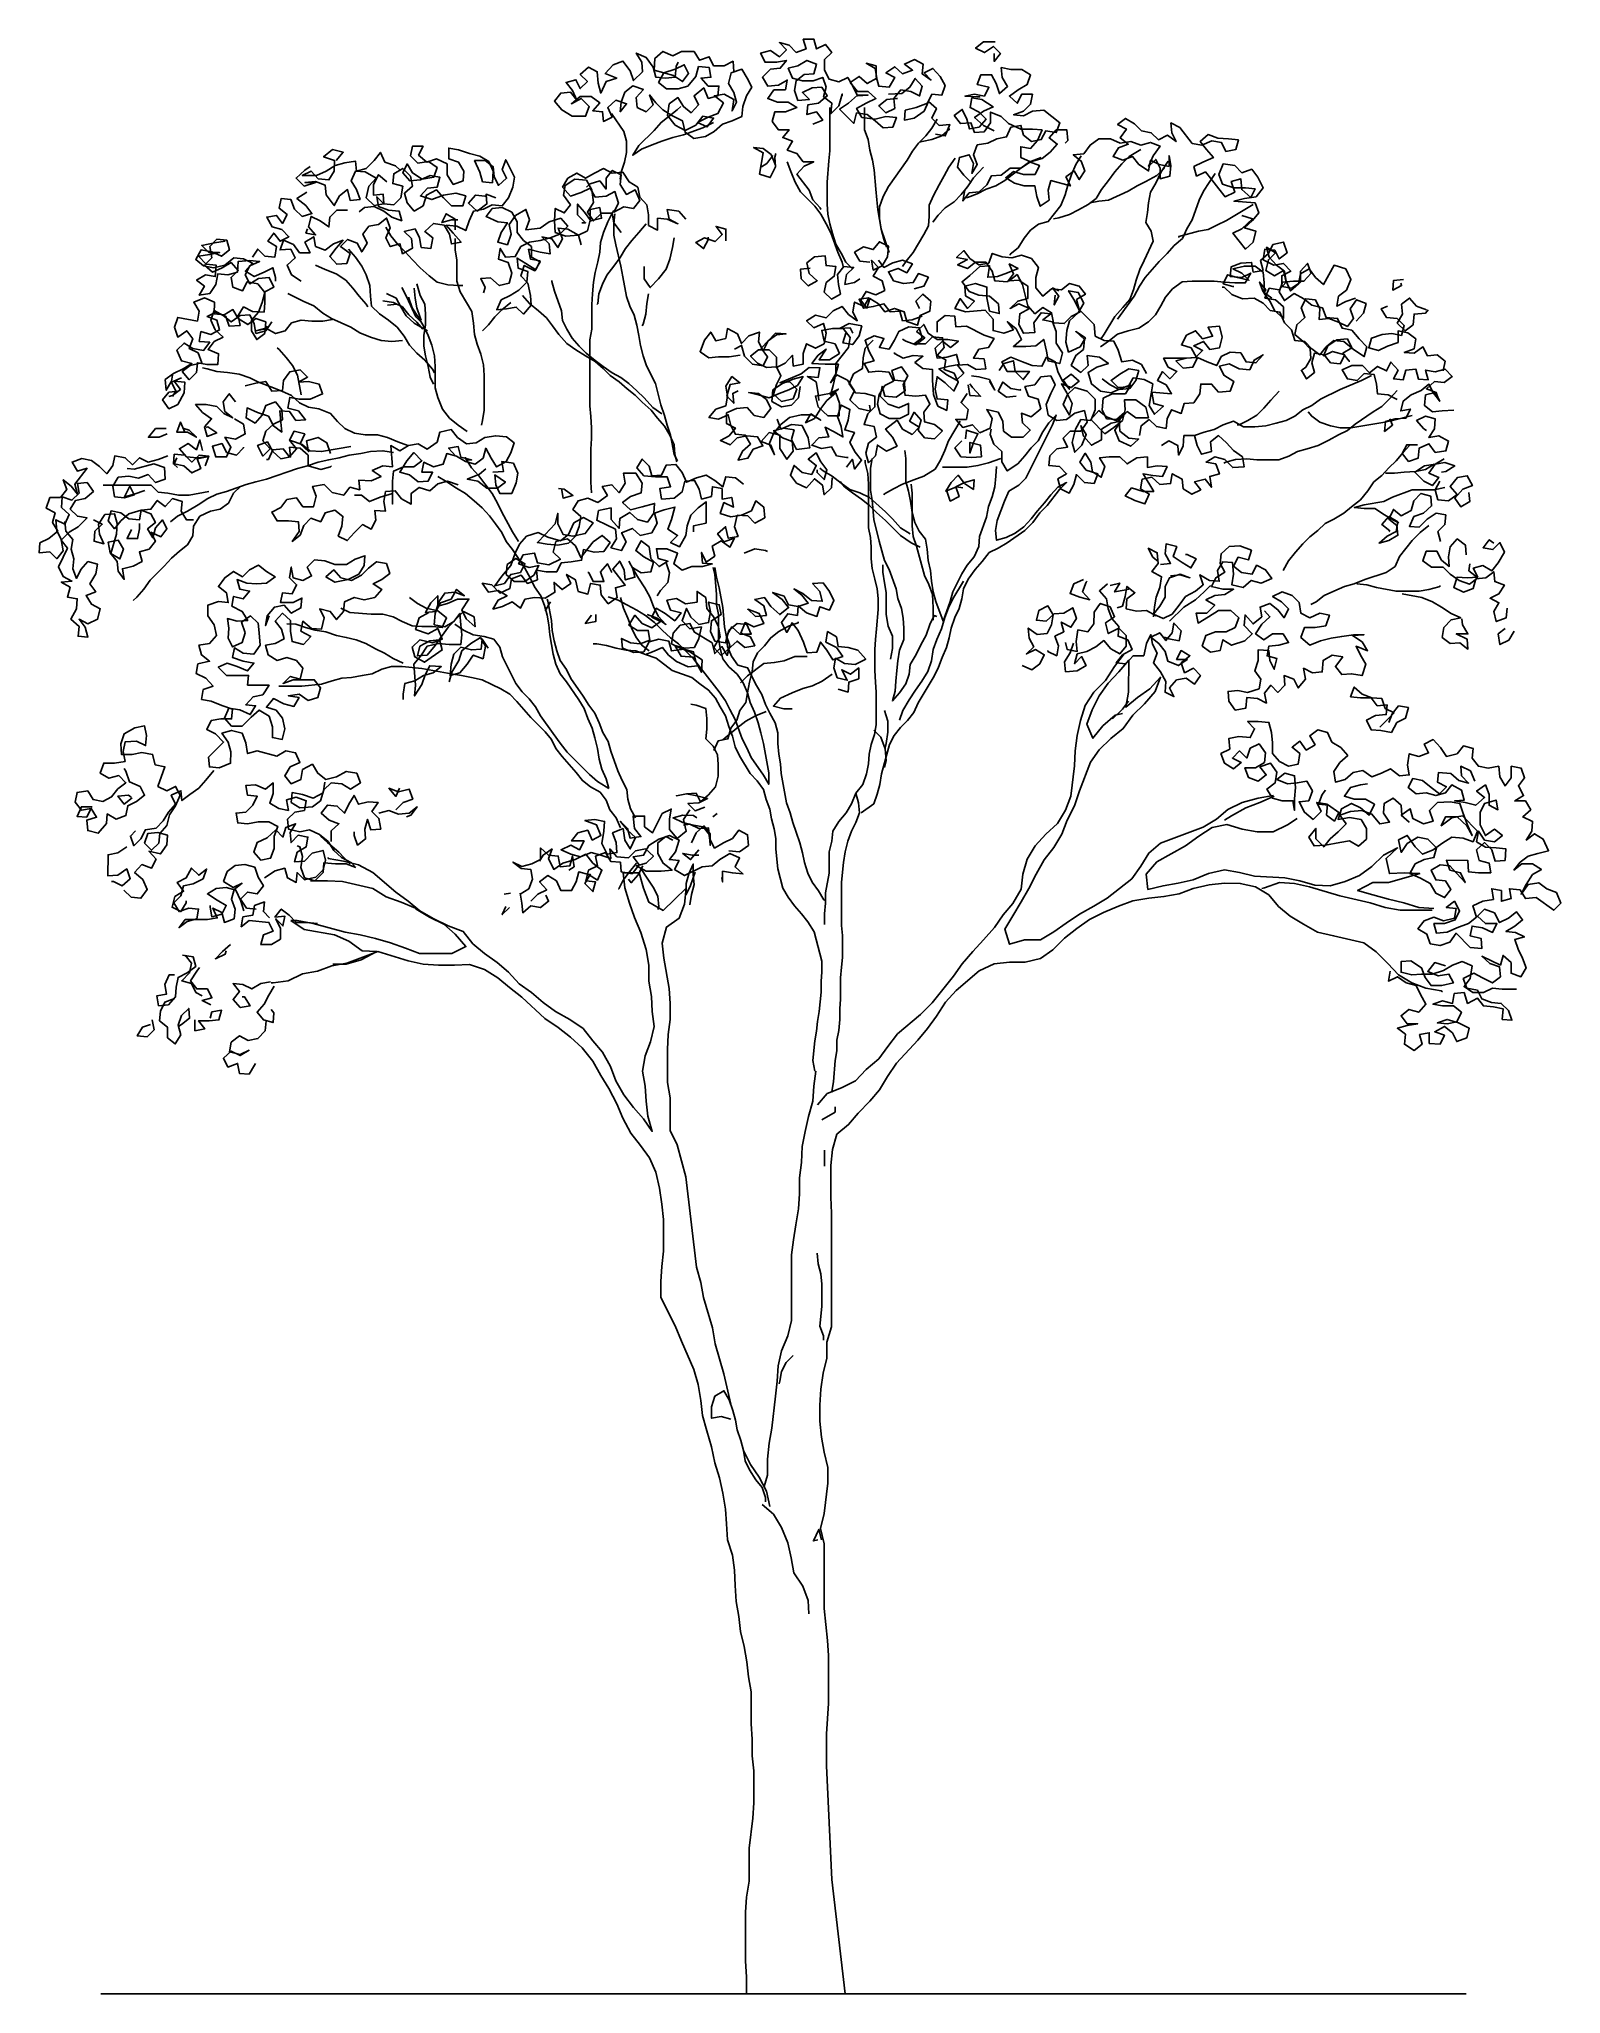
# Model space of a CAD drawing. Header units: millimetres. Extents: x -4.6 to 4.6, y 0 to 11.9.
import ezdxf

# ---------------------------------------------------------------- set-up
doc = ezdxf.new("R2010")
doc.units = ezdxf.units.MM
doc.layers.add('ceco.net 169', color=7, linetype='Continuous')

msp = doc.modelspace()

# ---------------------------------------------------------------- linework, layer by layer
at = {"layer": 'ceco.net 169'}
for p, q in [((1.995, 8.138), (1.935, 8.062)), ((1.881, 7.976), (1.811, 7.906)), ((1.935, 8.062), (1.881, 7.976)), ((1.811, 7.906), (1.757, 7.825)), ((1.73, 7.734), (1.708, 7.642)), ((1.757, 7.825), (1.73, 7.734)), ((1.708, 7.642), (1.697, 7.55)), ((1.697, 7.55), (1.692, 7.458)), ((1.692, 7.458), (1.67, 7.275)), ((0.338, 7.228), (0.365, 7.292)), ((0.365, 7.292), (0.381, 7.233)), ((1.67, 7.275), (1.638, 7.189)), ((0.262, 7.12), (0.305, 7.174)), ((0.305, 7.174), (0.338, 7.228)), ((0.386, 7.174), (0.365, 7.114)), ((0.381, 7.233), (0.386, 7.174)), ((1.638, 7.189), (1.589, 7.108)), ((0.219, 7.001), (0.224, 7.061)), ((0.224, 7.061), (0.262, 7.12)), ((0.338, 7.061), (0.316, 7.001)), ((0.365, 7.114), (0.338, 7.061)), ((1.519, 7.043), (1.454, 6.973)), ((1.589, 7.108), (1.519, 7.043)), ((0.203, 6.937), (0.219, 7.001)), ((0.203, 6.807), (0.203, 6.937)), ((0.3, 6.936), (0.289, 6.872)), ((0.316, 7.001), (0.3, 6.936)), ((1.406, 6.892), (1.379, 6.801)), ((1.454, 6.973), (1.406, 6.892)), ((0.181, 6.688), (0.203, 6.807)), ((0.289, 6.872), (0.278, 6.753)), ((1.379, 6.801), (1.368, 6.709)), ((0.181, 6.624), (0.181, 6.688)), ((0.278, 6.753), (0.278, 6.489)), ((1.368, 6.709), (1.319, 6.623)), ((0.175, 6.559), (0.181, 6.624)), ((0.175, 6.494), (0.175, 6.559)), ((1.26, 6.553), (1.206, 6.477)), ((1.319, 6.623), (1.26, 6.553)), ((0.278, 6.489), (0.283, 6.429)), ((0.283, 6.429), (0.283, 6.295)), ((1.206, 6.477), (1.141, 6.402)), ((0.283, 6.295), (0.278, 6.235)), ((1.076, 6.332), (1.011, 6.256)), ((1.141, 6.402), (1.076, 6.332)), ((0.278, 6.235), (0.272, 6.171)), ((0.957, 6.181), (0.828, 6.019)), ((1.011, 6.256), (0.957, 6.181)), ((0.272, 6.171), (0.272, 6.041)), ((0.272, 6.041), (0.267, 5.982)), ((0.267, 5.982), (0.267, 5.917)), ((0.757, 5.949), (0.617, 5.83)), ((0.828, 6.019), (0.757, 5.949)), ((0.261, 5.852), (0.25, 5.793)), ((0.267, 5.917), (0.261, 5.852)), ((0.617, 5.83), (0.558, 5.755)), ((0.25, 5.728), (0.239, 5.669)), ((0.25, 5.793), (0.25, 5.728)), ((0.558, 5.755), (0.504, 5.679)), ((0.239, 5.669), (0.228, 5.539)), ((0.428, 5.615), (0.363, 5.545)), ((0.504, 5.679), (0.428, 5.615)), ((0.191, 5.469), (0.131, 5.399)), ((0.277, 5.502), (0.191, 5.469)), ((0.228, 5.539), (0.218, 5.48)), ((0.218, 5.48), (0.218, 5.475)), ((0.363, 5.545), (0.277, 5.502)), ((0.158, 5.308), (0.239, 5.356)), ((0.239, 5.356), (0.239, 5.388)), ((0.174, 5.124), (0.174, 5.027)), ((-4.221, 0), (4.071, 0)), ((-0.3, 0), (0.3, 0))]:
    msp.add_line(p, q, dxfattribs=at)
for points in [[(0.849, 11.295), (0.908, 11.284), (0.935, 11.354), (0.87, 11.348), (0.827, 11.392), (0.854, 11.451), (0.806, 11.494), (0.779, 11.435), (0.719, 11.392), (0.66, 11.381), (0.665, 11.44), (0.73, 11.456), (0.8, 11.483), (0.827, 11.537), (0.887, 11.532), (0.908, 11.591), (0.876, 11.645), (0.833, 11.694), (0.779, 11.667), (0.822, 11.624), (0.768, 11.661), (0.773, 11.721), (0.72, 11.748), (0.66, 11.721), (0.709, 11.683), (0.649, 11.662), (0.601, 11.705), (0.547, 11.667), (0.601, 11.64), (0.568, 11.581), (0.504, 11.586), (0.488, 11.645), (0.488, 11.71), (0.428, 11.726), (0.482, 11.694), (0.493, 11.635), (0.434, 11.602), (0.385, 11.646), (0.331, 11.608), (0.374, 11.554), (0.439, 11.554), (0.487, 11.511), (0.428, 11.484), (0.369, 11.451), (0.401, 11.397), (0.482, 11.387), (0.547, 11.403), (0.611, 11.397), (0.59, 11.338), (0.53, 11.333), (0.482, 11.376), (0.433, 11.414), (0.369, 11.424), (0.352, 11.36), (0.266, 11.446), (0.32, 11.484), (0.374, 11.532), (0.439, 11.532), (0.374, 11.527), (0.347, 11.586), (0.315, 11.64), (0.261, 11.613), (0.202, 11.63), (0.175, 11.684), (0.175, 11.748), (0.218, 11.791), (0.18, 11.84), (0.126, 11.813), (0.11, 11.872), (0.045, 11.872), (0.062, 11.813), (0.002, 11.792), (-0.041, 11.835), (-0.1, 11.851), (-0.057, 11.808), (-0.1, 11.765), (-0.154, 11.803), (-0.214, 11.786), (-0.187, 11.732), (-0.117, 11.732), (-0.057, 11.743), (-0.095, 11.695), (-0.154, 11.689), (-0.203, 11.641), (-0.171, 11.587), (-0.106, 11.592), (-0.052, 11.624), (-0.063, 11.565), (-0.133, 11.565), (-0.171, 11.511), (-0.111, 11.49), (-0.047, 11.49), (0.007, 11.457), (-0.063, 11.43), (-0.128, 11.43), (-0.144, 11.371), (-0.106, 11.322), (-0.041, 11.322), (-0.079, 11.274), (-0.02, 11.252), (-0.052, 11.198), (0.007, 11.177), (0.045, 11.128), (0.109, 11.128), (0.05, 11.101), (0.007, 11.053), (0.082, 10.955), (0.104, 10.896), (0.147, 10.847), (0.152, 10.837)], [(-0.376, 11.673), (-0.381, 11.738), (-0.435, 11.711), (-0.5, 11.711), (-0.526, 11.765), (-0.586, 11.744), (-0.618, 11.798), (-0.694, 11.798), (-0.748, 11.771), (-0.807, 11.798), (-0.856, 11.755), (-0.861, 11.684), (-0.802, 11.668), (-0.732, 11.69), (-0.678, 11.717), (-0.651, 11.663), (-0.688, 11.614), (-0.742, 11.652), (-0.802, 11.668), (-0.834, 11.609), (-0.786, 11.571), (-0.715, 11.571), (-0.656, 11.587), (-0.608, 11.646), (-0.591, 11.706), (-0.527, 11.7), (-0.516, 11.641), (-0.575, 11.636), (-0.532, 11.587), (-0.467, 11.587), (-0.473, 11.528), (-0.532, 11.512), (-0.559, 11.576), (-0.618, 11.528), (-0.591, 11.474), (-0.635, 11.425), (-0.683, 11.463), (-0.716, 11.517), (-0.769, 11.479), (-0.78, 11.409), (-0.732, 11.35), (-0.673, 11.318), (-0.608, 11.35), (-0.565, 11.404), (-0.5, 11.393), (-0.538, 11.339), (-0.597, 11.366), (-0.532, 11.398), (-0.473, 11.42), (-0.44, 11.485), (-0.494, 11.528), (-0.435, 11.538), (-0.376, 11.506), (-0.387, 11.436), (-0.36, 11.49), (-0.376, 11.549), (-0.408, 11.603), (-0.392, 11.668), (-0.327, 11.689), (-0.295, 11.635), (-0.268, 11.581), (-0.3, 11.528), (-0.322, 11.463), (-0.327, 11.403), (-0.387, 11.377), (-0.446, 11.355), (-0.495, 11.312), (-0.549, 11.28), (-0.619, 11.269), (-0.673, 11.307), (-0.689, 11.377), (-0.753, 11.409), (-0.807, 11.442), (-0.85, 11.485), (-0.888, 11.533), (-0.867, 11.474), (-0.91, 11.431), (-0.964, 11.458), (-0.969, 11.517), (-0.926, 11.566), (-0.991, 11.588), (-1.039, 11.55), (-1.061, 11.49), (-1.066, 11.431), (-1.028, 11.48), (-1.093, 11.501), (-1.142, 11.458), (-1.115, 11.399), (-1.169, 11.372), (-1.174, 11.431), (-1.233, 11.437), (-1.19, 11.485), (-1.244, 11.523), (-1.309, 11.523), (-1.363, 11.48), (-1.303, 11.512), (-1.255, 11.464), (-1.277, 11.404), (-1.358, 11.404), (-1.422, 11.442), (-1.465, 11.496), (-1.428, 11.545), (-1.368, 11.55), (-1.33, 11.502), (-1.357, 11.561), (-1.395, 11.609), (-1.336, 11.626), (-1.309, 11.572), (-1.266, 11.615), (-1.309, 11.658), (-1.26, 11.701), (-1.206, 11.674), (-1.201, 11.604), (-1.185, 11.545), (-1.152, 11.615), (-1.088, 11.636), (-1.158, 11.663), (-1.109, 11.717), (-1.05, 11.739), (-1.007, 11.679), (-0.985, 11.62), (-0.931, 11.674), (-0.936, 11.733), (-0.969, 11.787), (-0.909, 11.76), (-0.866, 11.701), (-0.85, 11.641), (-0.791, 11.636), (-0.732, 11.641), (-0.726, 11.706), (-0.715, 11.733)], [(1.211, 11.855), (1.14, 11.855), (1.092, 11.818), (1.146, 11.791), (1.2, 11.828), (1.243, 11.785), (1.205, 11.737), (1.205, 11.785)], [(0.104, 11.355), (0.164, 11.381), (0.126, 11.43), (0.067, 11.414), (0.072, 11.473), (0.137, 11.484), (0.191, 11.527), (0.158, 11.581), (0.099, 11.576), (0.04, 11.549), (0.083, 11.506), (0.013, 11.5), (-0.009, 11.56), (0.002, 11.619), (0.051, 11.657), (0.11, 11.662), (0.126, 11.721), (0.067, 11.743), (0.013, 11.711), (-0.046, 11.695), (-0.02, 11.635), (0.04, 11.619), (0.105, 11.619), (0.164, 11.64), (0.185, 11.581), (0.169, 11.522), (0.218, 11.484), (0.212, 11.419), (0.261, 11.468), (0.282, 11.538), (0.282, 11.527)], [(2.709, 10.802), (2.774, 10.78), (2.709, 10.721), (2.655, 10.694), (2.731, 10.597), (2.779, 10.64), (2.795, 10.705), (2.725, 10.726), (2.774, 10.77), (2.812, 10.818), (2.79, 10.877), (2.661, 10.888), (2.725, 10.904), (2.796, 10.915), (2.839, 10.969), (2.806, 11.034), (2.769, 11.082), (2.709, 11.061), (2.666, 11.104), (2.596, 11.115), (2.569, 11.05), (2.591, 10.991), (2.661, 10.969), (2.731, 10.969), (2.79, 10.964), (2.763, 10.91), (2.709, 10.958), (2.704, 11.023), (2.645, 11.007), (2.666, 10.942), (2.607, 10.915), (2.569, 10.964), (2.526, 11.018), (2.488, 11.066), (2.434, 11.04), (2.418, 11.099), (2.472, 11.126), (2.537, 11.153), (2.494, 11.201), (2.456, 11.25), (2.505, 11.293), (2.564, 11.271), (2.629, 11.266), (2.688, 11.26), (2.672, 11.201), (2.612, 11.19), (2.586, 11.244), (2.526, 11.255), (2.467, 11.228), (2.408, 11.239), (2.332, 11.336), (2.278, 11.363), (2.283, 11.304), (2.31, 11.25), (2.257, 11.288), (2.203, 11.261), (2.159, 11.304), (2.1, 11.315), (2.057, 11.358), (2.003, 11.391), (1.954, 11.353), (2.008, 11.326), (1.971, 11.272), (2.019, 11.234), (1.96, 11.213), (1.927, 11.159), (1.987, 11.137), (2.046, 11.159), (2.084, 11.11), (2.143, 11.072), (2.154, 11.137), (2.208, 11.11), (2.267, 11.099), (2.267, 11.164), (2.278, 11.104), (2.272, 11.04), (2.213, 11.024), (2.213, 11.088), (2.186, 11.142), (2.143, 11.099), (2.17, 11.164), (2.213, 11.223), (2.154, 11.245), (2.095, 11.229), (2.035, 11.25), (1.971, 11.24), (1.911, 11.267), (1.841, 11.267), (1.787, 11.229), (1.749, 11.175), (1.685, 11.17), (1.733, 11.132), (1.755, 11.073), (1.722, 11.019), (1.69, 11.073), (1.641, 11.035), (1.668, 10.981), (1.55, 11.013), (1.533, 10.954), (1.539, 10.895), (1.485, 10.857), (1.463, 10.916), (1.452, 10.981), (1.388, 10.981), (1.328, 10.997), (1.275, 11.03), (1.323, 11.068), (1.382, 11.051), (1.453, 11.051), (1.48, 11.105), (1.42, 11.127), (1.366, 11.089), (1.302, 11.089), (1.248, 11.046), (1.188, 11.041), (1.161, 10.987), (1.113, 10.944), (1.053, 10.938), (1.015, 10.89), (1.026, 10.955), (1.064, 11.003), (1.021, 11.046), (0.983, 11.095), (0.994, 11.154), (1.053, 11.17), (1.08, 11.116), (1.07, 11.057), (1.102, 11.111), (1.08, 11.17), (1.102, 11.23), (1.167, 11.24), (1.221, 11.267), (1.28, 11.278), (1.307, 11.337), (1.367, 11.348), (1.383, 11.289), (1.431, 11.251), (1.491, 11.262), (1.518, 11.315), (1.582, 11.305), (1.604, 11.364), (1.507, 11.44), (1.437, 11.434), (1.383, 11.407), (1.323, 11.413), (1.383, 11.434), (1.426, 11.477), (1.437, 11.537), (1.372, 11.537), (1.345, 11.483), (1.297, 11.526), (1.351, 11.564), (1.405, 11.596), (1.426, 11.655), (1.372, 11.688), (1.307, 11.688), (1.248, 11.699), (1.254, 11.639), (1.286, 11.585), (1.237, 11.542), (1.216, 11.602), (1.189, 11.656), (1.124, 11.656), (1.102, 11.596), (1.173, 11.58), (1.146, 11.526), (1.086, 11.537), (1.027, 11.526), (1.097, 11.521), (1.119, 11.521)], [(0.563, 11.538), (0.644, 11.543), (0.692, 11.581), (0.725, 11.634), (0.768, 11.586), (0.752, 11.527), (0.698, 11.554), (0.638, 11.564), (0.595, 11.511), (0.601, 11.451), (0.547, 11.424), (0.504, 11.467), (0.552, 11.505), (0.611, 11.511), (0.617, 11.511)], [(-1.12, 11.42), (-1.045, 11.312), (-1.029, 11.253), (-1.029, 11.183), (-1.04, 11.124), (-1.061, 11.064), (-1.067, 11.021)], [(-0.5, 11.366), (-0.565, 11.334), (-0.683, 11.291), (-0.748, 11.274), (-0.813, 11.253), (-0.872, 11.231), (-0.937, 11.204), (-0.991, 11.167), (-0.953, 11.226), (-0.861, 11.318), (-0.818, 11.366), (-0.721, 11.442), (-0.699, 11.463)], [(0.346, 10.475), (0.303, 10.518), (0.276, 10.572), (0.244, 10.626), (0.222, 10.691), (0.206, 10.75), (0.195, 10.81), (0.19, 10.869), (0.19, 11.004), (0.201, 11.133), (0.207, 11.193), (0.207, 11.457)], [(0.417, 11.457), (0.417, 11.322), (0.439, 11.263), (0.449, 11.198), (0.465, 11.138), (0.476, 11.079), (0.487, 10.96), (0.492, 10.896), (0.498, 10.836), (0.519, 10.718), (0.562, 10.588), (0.567, 10.577)], [(1.205, 11.316), (1.14, 11.348), (1.086, 11.397), (1.14, 11.435), (1.199, 11.461), (1.129, 11.505), (1.07, 11.515), (1.059, 11.456), (1.113, 11.429), (1.156, 11.386), (1.113, 11.337), (1.054, 11.327), (1.038, 11.386), (1.011, 11.445), (0.962, 11.408), (1, 11.359), (1.064, 11.364), (1.086, 11.305), (1.145, 11.31), (1.183, 11.364), (1.183, 11.429), (1.248, 11.402), (1.291, 11.359), (1.366, 11.326), (1.437, 11.326), (1.496, 11.321), (1.469, 11.256), (1.426, 11.208), (1.366, 11.219), (1.366, 11.154), (1.426, 11.127), (1.496, 11.148), (1.544, 11.186), (1.588, 11.235), (1.539, 11.272), (1.582, 11.321), (1.647, 11.321), (1.652, 11.256), (1.636, 11.24)], [(0.859, 11.386), (0.827, 11.332), (0.789, 11.284), (0.746, 11.241), (0.708, 11.192), (0.676, 11.138), (0.562, 10.977), (0.53, 10.917), (0.508, 10.853), (0.508, 10.782), (0.519, 10.718), (0.535, 10.658), (0.551, 10.61)], [(0.935, 11.327), (0.886, 11.284), (0.827, 11.262), (0.768, 11.251), (0.751, 11.246)], [(-3.004, 10.403), (-3.063, 10.44), (-3.09, 10.5), (-3.041, 10.543), (-3.068, 10.597), (-3.133, 10.592), (-3.111, 10.651), (-3.052, 10.624), (-3.014, 10.575), (-2.95, 10.575), (-2.982, 10.64), (-2.928, 10.672), (-2.917, 10.613), (-2.858, 10.591), (-2.809, 10.629), (-2.75, 10.651), (-2.793, 10.602), (-2.831, 10.553), (-2.788, 10.505), (-2.728, 10.51), (-2.707, 10.57), (-2.766, 10.613), (-2.723, 10.656), (-2.664, 10.634), (-2.637, 10.58), (-2.604, 10.634), (-2.631, 10.688), (-2.593, 10.737), (-2.534, 10.747), (-2.486, 10.785), (-2.464, 10.726), (-2.491, 10.666), (-2.464, 10.612), (-2.405, 10.629), (-2.389, 10.569), (-2.329, 10.602), (-2.335, 10.661), (-2.378, 10.704), (-2.313, 10.72), (-2.286, 10.666), (-2.275, 10.607), (-2.216, 10.601), (-2.205, 10.666), (-2.254, 10.704), (-2.2, 10.753), (-2.135, 10.742), (-2.103, 10.688), (-2.092, 10.628), (-2.033, 10.639), (-2.081, 10.693), (-2.124, 10.742), (-2.059, 10.736), (-2.005, 10.709), (-1.984, 10.768), (-1.957, 10.828), (-1.897, 10.839), (-1.844, 10.865), (-1.784, 10.86), (-1.746, 10.909), (-1.719, 10.973), (-1.709, 11.033), (-1.762, 11.14), (-1.784, 11.081), (-1.757, 11.027), (-1.806, 10.984), (-1.833, 11.038), (-1.838, 11.097), (-1.886, 11.135), (-1.951, 11.135), (-1.919, 11.065), (-1.903, 11.006), (-1.843, 11), (-1.838, 11.07), (-1.865, 11.13), (-1.919, 11.162), (-1.983, 11.178), (-2.048, 11.2), (-2.108, 11.211), (-2.108, 11.146), (-2.048, 11.125), (-2.016, 11.071), (-2.021, 11.011), (-2.081, 10.99), (-2.118, 11.049), (-2.118, 11.114), (-2.183, 11.146), (-2.242, 11.125), (-2.291, 11.168), (-2.264, 11.222), (-2.329, 11.222), (-2.34, 11.163), (-2.296, 11.119), (-2.232, 11.13), (-2.178, 11.092), (-2.199, 11.033), (-2.27, 11.022), (-2.329, 11.06), (-2.361, 11.114), (-2.388, 11.06), (-2.345, 11.012), (-2.28, 11.017), (-2.221, 11.044), (-2.162, 11.033), (-2.178, 10.974), (-2.237, 10.968), (-2.28, 10.92), (-2.21, 10.898), (-2.14, 10.925), (-2.065, 10.936), (-2.005, 10.92), (-2.022, 10.86), (-2.092, 10.86), (-2.14, 10.909), (-2.183, 10.957), (-2.243, 10.925), (-2.264, 10.86), (-2.318, 10.828), (-2.361, 10.877), (-2.377, 10.936), (-2.329, 10.979), (-2.34, 11.039), (-2.388, 11.087), (-2.442, 11.055), (-2.448, 10.995), (-2.388, 10.979), (-2.399, 10.909), (-2.442, 10.866), (-2.502, 10.871), (-2.545, 10.915), (-2.534, 10.855), (-2.475, 10.834), (-2.41, 10.828), (-2.394, 10.769), (-2.453, 10.79), (-2.502, 10.828), (-2.561, 10.855), (-2.62, 10.85), (-2.653, 10.823)], [(-2.793, 11.136), (-2.749, 11.185), (-2.814, 11.201), (-2.868, 11.158), (-2.803, 11.136), (-2.804, 11.071), (-2.836, 11.017), (-2.901, 11.023), (-2.944, 11.071), (-2.998, 11.045), (-2.911, 11.044), (-2.852, 11.071), (-2.798, 11.104), (-2.739, 11.12), (-2.674, 11.131), (-2.669, 11.071), (-2.609, 11.087), (-2.561, 11.136), (-2.523, 11.184), (-2.496, 11.125), (-2.431, 11.103), (-2.404, 11.076)], [(-0.123, 11.107), (-0.149, 11.171), (-0.198, 11.209), (-0.257, 11.215), (-0.198, 11.182), (-0.22, 11.053), (-0.155, 11.031), (-0.123, 11.096), (-0.128, 11.155), (-0.122, 11.177)], [(-0.139, 11.166), (-0.176, 11.117), (-0.209, 11.096)], [(1.733, 11.164), (1.701, 11.11), (1.674, 11.051), (1.652, 10.986), (1.636, 10.927), (1.609, 10.862), (1.533, 10.765), (1.474, 10.749), (1.425, 10.711), (1.387, 10.663), (1.35, 10.604), (1.301, 10.566), (1.301, 10.56)], [(2.095, 11.202), (2.024, 11.159), (1.981, 11.115), (1.938, 11.067), (1.9, 11.013), (1.857, 10.959), (1.825, 10.905), (1.776, 10.868), (1.717, 10.835), (1.663, 10.808), (1.598, 10.787), (1.566, 10.781)], [(-2.485, 11.006), (-2.534, 11.049), (-2.566, 10.99), (-2.566, 10.925), (-2.507, 10.931), (-2.502, 10.871), (-2.561, 10.861), (-2.609, 10.909), (-2.593, 10.979), (-2.55, 11.028), (-2.615, 11.066), (-2.674, 11.071), (-2.701, 11.012), (-2.669, 10.958), (-2.647, 10.899), (-2.707, 10.893), (-2.723, 10.958), (-2.771, 10.92), (-2.804, 10.861), (-2.852, 10.926), (-2.858, 10.985), (-2.917, 11.007), (-2.982, 11.001), (-2.917, 11.001), (-2.987, 10.98), (-3.035, 11.028), (-2.982, 11.077), (-2.949, 11.098)], [(-0.668, 10.778), (-0.711, 10.827), (-0.781, 10.838), (-0.77, 10.778), (-0.716, 10.751), (-0.781, 10.778), (-0.84, 10.784), (-0.84, 10.713), (-0.894, 10.741), (-0.894, 10.805), (-0.905, 10.865), (-0.948, 10.913), (-0.959, 10.973), (-1.013, 11.005), (-1.05, 11.064), (-1.115, 11.059), (-1.169, 11.086), (-1.223, 11.059), (-1.277, 11.027), (-1.331, 11.059), (-1.385, 11.027), (-1.417, 10.973), (-1.369, 10.919), (-1.304, 10.94), (-1.25, 10.967), (-1.218, 10.913), (-1.153, 10.919), (-1.099, 10.946), (-1.078, 10.876), (-1.105, 10.822), (-1.045, 10.854), (-0.986, 10.843), (-0.948, 10.892), (-0.975, 10.956), (-1.029, 10.929), (-1.067, 10.989), (-1.061, 11.048), (-1.115, 11.075), (-1.153, 11.027), (-1.153, 10.962), (-1.191, 11.011), (-1.25, 10.994), (-1.272, 10.973)], [(-0.052, 11.128), (-0.031, 11.069), (-0.004, 11.004), (0.028, 10.945), (0.115, 10.858), (0.152, 10.81), (0.185, 10.75), (0.212, 10.696), (0.255, 10.578), (0.282, 10.518), (0.287, 10.491)], [(0.967, 11.149), (0.929, 11.095), (0.902, 11.041), (0.87, 10.987), (0.837, 10.922), (0.81, 10.863), (0.81, 10.798), (0.805, 10.739), (0.778, 10.685), (0.713, 10.577), (0.67, 10.523), (0.648, 10.491)], [(1.14, 11.095), (1.08, 11.03), (1.043, 10.976), (1.005, 10.928), (0.962, 10.884), (0.908, 10.847), (0.864, 10.804), (0.832, 10.761)], [(1.49, 11.154), (1.431, 11.132), (1.366, 11.089), (1.269, 11.014), (1.215, 10.981), (1.156, 10.96), (1.102, 10.933), (1.042, 10.911), (1.021, 10.906)], [(2.24, 11.088), (2.192, 11.045), (2.127, 11.007), (2.073, 10.981), (2.019, 10.948), (1.9, 10.894), (1.841, 10.889), (1.787, 10.878)], [(2.262, 11.131), (2.219, 11.067), (2.186, 10.997), (2.154, 10.943), (2.143, 10.878), (2.137, 10.819), (2.127, 10.759), (2.159, 10.705), (2.17, 10.646), (2.116, 10.527), (2.089, 10.473), (2.067, 10.409), (2.051, 10.349), (2.029, 10.29), (1.986, 10.242), (1.937, 10.188), (1.872, 10.08), (1.851, 10.048)], [(2.548, 11.056), (2.51, 11.002), (2.477, 10.948), (2.45, 10.894), (2.407, 10.775), (2.375, 10.721), (2.348, 10.662), (2.299, 10.619), (2.256, 10.57), (2.207, 10.522), (2.121, 10.425), (2.088, 10.371), (2.056, 10.312), (1.97, 10.193), (1.953, 10.172)], [(-2.971, 10.942), (-3.03, 10.904), (-2.976, 10.861), (-2.939, 10.813), (-2.998, 10.796), (-3.046, 10.84), (-3.068, 10.899), (-3.127, 10.904), (-3.138, 10.845), (-3.09, 10.807), (-3.117, 10.753), (-3.154, 10.802), (-3.214, 10.791), (-3.181, 10.732), (-3.122, 10.716), (-3.079, 10.672), (-3.133, 10.645), (-3.171, 10.694), (-3.208, 10.646), (-3.155, 10.613), (-3.165, 10.548), (-3.225, 10.554), (-3.268, 10.597), (-3.3, 10.549)], [(-1.822, 10.909), (-1.881, 10.93), (-1.876, 10.871), (-1.935, 10.828), (-1.989, 10.876), (-1.946, 10.925), (-1.887, 10.919), (-1.881, 10.914)], [(-1.061, 10.698), (-1.105, 10.757), (-1.115, 10.816), (-1.18, 10.816), (-1.229, 10.768), (-1.266, 10.822), (-1.229, 10.881), (-1.239, 10.957), (-1.272, 11.016), (-1.342, 11.021), (-1.401, 10.984), (-1.412, 10.924), (-1.369, 10.865), (-1.407, 10.817), (-1.461, 10.844), (-1.466, 10.768), (-1.461, 10.698), (-1.396, 10.676), (-1.32, 10.682), (-1.266, 10.708), (-1.25, 10.773), (-1.25, 10.838), (-1.191, 10.849), (-1.18, 10.784), (-1.245, 10.768), (-1.283, 10.822), (-1.326, 10.87), (-1.326, 10.806), (-1.277, 10.757), (-1.299, 10.757)], [(-2.723, 10.834), (-2.788, 10.834), (-2.831, 10.791), (-2.836, 10.732), (-2.89, 10.769), (-2.944, 10.796), (-2.96, 10.732), (-2.917, 10.683), (-2.976, 10.694), (-2.966, 10.721)], [(-2.07, 10.715), (-2.07, 10.779), (-2.124, 10.812), (-2.151, 10.758), (-2.092, 10.774), (-2.054, 10.774)], [(-1.304, 10.622), (-1.32, 10.682), (-1.385, 10.719), (-1.444, 10.725), (-1.418, 10.66), (-1.445, 10.606), (-1.482, 10.66), (-1.542, 10.671), (-1.498, 10.628), (-1.493, 10.568), (-1.552, 10.579), (-1.623, 10.596), (-1.612, 10.536), (-1.553, 10.525), (-1.58, 10.471), (-1.639, 10.509), (-1.693, 10.542), (-1.687, 10.482), (-1.628, 10.461), (-1.634, 10.396), (-1.682, 10.347), (-1.736, 10.315), (-1.79, 10.288), (-1.817, 10.229), (-1.758, 10.234), (-1.698, 10.245), (-1.655, 10.202), (-1.607, 10.256), (-1.612, 10.315), (-1.628, 10.391), (-1.671, 10.434), (-1.65, 10.498), (-1.585, 10.466), (-1.553, 10.52), (-1.606, 10.547), (-1.606, 10.612), (-1.655, 10.65), (-1.693, 10.698), (-1.693, 10.763), (-1.725, 10.822), (-1.784, 10.849), (-1.844, 10.844), (-1.881, 10.795), (-1.811, 10.763), (-1.752, 10.757), (-1.79, 10.698), (-1.811, 10.639), (-1.752, 10.623), (-1.73, 10.687), (-1.741, 10.747), (-1.703, 10.801), (-1.639, 10.838), (-1.617, 10.774), (-1.639, 10.714), (-1.552, 10.725), (-1.498, 10.763), (-1.428, 10.784), (-1.385, 10.736), (-1.434, 10.687), (-1.493, 10.666), (-1.552, 10.649), (-1.617, 10.639), (-1.671, 10.612), (-1.704, 10.552), (-1.763, 10.547), (-1.795, 10.601), (-1.806, 10.536), (-1.747, 10.515), (-1.725, 10.45), (-1.741, 10.391), (-1.801, 10.375), (-1.855, 10.423), (-1.914, 10.418), (-1.887, 10.364), (-1.898, 10.331)], [(-1.241, 9.117), (-1.246, 9.182), (-1.246, 9.381), (-1.241, 9.446), (-1.241, 9.511), (-1.246, 9.581), (-1.251, 9.646), (-1.251, 10.045), (-1.24, 10.11), (-1.24, 10.261), (-1.234, 10.325), (-1.229, 10.396), (-1.218, 10.455), (-1.202, 10.52), (-1.191, 10.579), (-1.186, 10.638), (-1.169, 10.698), (-1.142, 10.762), (-1.115, 10.816), (-1.105, 10.832)], [(-1.099, 10.811), (-1.105, 10.751), (-1.105, 10.681), (-1.094, 10.622), (-1.062, 10.493), (-1.051, 10.428), (-1.029, 10.309), (-1.008, 10.25), (-0.981, 10.196), (-0.965, 10.136), (-0.954, 10.072), (-0.943, 10.012), (-0.927, 9.948), (-0.906, 9.888), (-0.852, 9.78), (-0.82, 9.651), (-0.798, 9.586), (-0.782, 9.527), (-0.761, 9.467), (-0.739, 9.349), (-0.718, 9.311)], [(2.779, 10.867), (2.617, 10.77), (2.558, 10.743), (2.504, 10.716), (2.445, 10.705), (2.326, 10.673), (2.326, 10.667)], [(-2.491, 10.731), (-2.459, 10.677), (-2.416, 10.623), (-2.372, 10.58), (-2.329, 10.531), (-2.281, 10.483), (-2.227, 10.434), (-2.178, 10.396), (-2.114, 10.38), (-2.044, 10.375), (-2.022, 10.375)], [(-0.91, 10.751), (-0.954, 10.697), (-0.997, 10.649), (-1.035, 10.6), (-1.067, 10.546), (-1.105, 10.493), (-1.148, 10.439), (-1.175, 10.385), (-1.197, 10.325), (-1.202, 10.266), (-1.208, 10.261)], [(-0.425, 10.648), (-0.425, 10.719), (-0.484, 10.735), (-0.447, 10.686), (-0.49, 10.643), (-0.554, 10.665), (-0.608, 10.638), (-0.56, 10.6), (-0.533, 10.654), (-0.533, 10.67)], [(-3.467, 10.646), (-3.532, 10.635), (-3.608, 10.619), (-3.565, 10.576), (-3.5, 10.576), (-3.559, 10.565), (-3.629, 10.554), (-3.581, 10.506), (-3.521, 10.5), (-3.527, 10.43), (-3.586, 10.441), (-3.64, 10.409), (-3.592, 10.371), (-3.624, 10.317), (-3.559, 10.328), (-3.522, 10.382), (-3.511, 10.446), (-3.451, 10.441), (-3.392, 10.457), (-3.387, 10.522), (-3.316, 10.527), (-3.257, 10.522), (-3.316, 10.495), (-3.344, 10.441), (-3.317, 10.387), (-3.263, 10.419), (-3.198, 10.424), (-3.171, 10.365), (-3.225, 10.338), (-3.225, 10.273), (-3.23, 10.214), (-3.301, 10.219), (-3.354, 10.246), (-3.387, 10.193), (-3.376, 10.133), (-3.441, 10.128), (-3.462, 10.187), (-3.522, 10.214), (-3.576, 10.187), (-3.516, 10.166), (-3.5, 10.106), (-3.554, 10.079), (-3.614, 10.096), (-3.624, 10.036), (-3.56, 10.031), (-3.597, 9.982), (-3.662, 9.993), (-3.716, 10.026), (-3.759, 9.983), (-3.732, 9.918), (-3.668, 9.902), (-3.722, 9.869), (-3.781, 9.842), (-3.83, 9.805), (-3.824, 9.74), (-3.792, 9.794), (-3.786, 9.832)], [(-3.182, 10.155), (-3.22, 10.101), (-3.279, 10.085), (-3.29, 10.144), (-3.317, 10.198), (-3.376, 10.193), (-3.43, 10.155), (-3.479, 10.193), (-3.533, 10.225), (-3.554, 10.166), (-3.527, 10.106), (-3.479, 10.063), (-3.533, 10.036), (-3.57, 9.988), (-3.506, 9.961), (-3.511, 9.896), (-3.576, 9.896), (-3.635, 9.907), (-3.641, 9.848), (-3.684, 9.804), (-3.727, 9.853), (-3.678, 9.891), (-3.608, 9.907), (-3.63, 9.966), (-3.684, 9.993), (-3.662, 10.053), (-3.7, 10.101), (-3.754, 10.063), (-3.775, 10.123), (-3.754, 10.182), (-3.635, 10.16), (-3.624, 10.22), (-3.657, 10.274), (-3.592, 10.301), (-3.532, 10.274), (-3.533, 10.204), (-3.473, 10.198), (-3.419, 10.23), (-3.387, 10.176), (-3.328, 10.139), (-3.279, 10.176), (-3.22, 10.155), (-3.225, 10.085), (-3.274, 10.047), (-3.306, 10.101), (-3.306, 10.166), (-3.263, 10.214), (-3.241, 10.273), (-3.225, 10.333), (-3.268, 10.387), (-3.333, 10.398), (-3.36, 10.344), (-3.419, 10.365), (-3.43, 10.425), (-3.387, 10.468), (-3.43, 10.516), (-3.484, 10.484), (-3.543, 10.457), (-3.592, 10.5), (-3.548, 10.543), (-3.559, 10.613), (-3.516, 10.657), (-3.457, 10.651), (-3.44, 10.592), (-3.489, 10.554), (-3.548, 10.581), (-3.613, 10.592), (-3.645, 10.533), (-3.597, 10.495), (-3.538, 10.484), (-3.468, 10.5), (-3.414, 10.543), (-3.354, 10.538), (-3.3, 10.511), (-3.343, 10.462), (-3.29, 10.43), (-3.23, 10.457), (-3.176, 10.484), (-3.16, 10.424), (-3.16, 10.403)], [(-2.718, 10.597), (-2.675, 10.548), (-2.637, 10.494), (-2.61, 10.44), (-2.588, 10.375), (-2.583, 10.311), (-2.578, 10.251), (-2.529, 10.203), (-2.475, 10.165), (-2.421, 10.122), (-2.378, 10.068), (-2.346, 10.014), (-2.303, 9.965), (-2.254, 9.922), (-2.206, 9.868), (-2.195, 9.846)], [(-2.07, 10.661), (-2.07, 10.591), (-2.06, 10.531), (-2.06, 10.402), (-2.038, 10.337), (-2, 10.272), (-1.968, 10.218), (-1.957, 10.148), (-1.952, 10.078), (-1.936, 10.019), (-1.914, 9.959), (-1.898, 9.895), (-1.893, 9.83), (-1.893, 9.619), (-1.904, 9.555), (-1.909, 9.528)], [(-0.738, 10.665), (-0.749, 10.606), (-0.765, 10.535), (-0.787, 10.476), (-0.835, 10.417), (-0.884, 10.363), (-0.922, 10.417), (-0.921, 10.492)], [(0.449, 10.518), (0.389, 10.524), (0.357, 10.578), (0.411, 10.61), (0.47, 10.594), (0.508, 10.642), (0.562, 10.615), (0.557, 10.55), (0.524, 10.496), (0.47, 10.47), (0.46, 10.529), (0.503, 10.486), (0.47, 10.432), (0.524, 10.405), (0.54, 10.345), (0.486, 10.319), (0.427, 10.34), (0.395, 10.286), (0.432, 10.238), (0.449, 10.297), (0.502, 10.265), (0.54, 10.216), (0.6, 10.237), (0.659, 10.216), (0.675, 10.157), (0.74, 10.135), (0.756, 10.194), (0.815, 10.221), (0.821, 10.28), (0.772, 10.324), (0.729, 10.281), (0.751, 10.237)], [(2.131, 9.842), (2.099, 9.896), (2.045, 9.923), (1.98, 9.913), (1.959, 9.983), (1.932, 10.037), (1.872, 10.042), (1.818, 10.069), (1.813, 10.139), (1.722, 10.231), (1.705, 10.29), (1.759, 10.323), (1.722, 10.371), (1.662, 10.388), (1.614, 10.35), (1.554, 10.355), (1.5, 10.312), (1.457, 10.361), (1.457, 10.425), (1.474, 10.485), (1.431, 10.539), (1.371, 10.56), (1.312, 10.544), (1.253, 10.55), (1.193, 10.571), (1.172, 10.512), (1.112, 10.501), (1.058, 10.539), (1.021, 10.588), (0.977, 10.545), (1.042, 10.534), (0.983, 10.501), (1.042, 10.48), (1.091, 10.518), (1.155, 10.517), (1.193, 10.463), (1.209, 10.404), (1.285, 10.399), (1.323, 10.447), (1.296, 10.507), (1.35, 10.48), (1.285, 10.453), (1.225, 10.431), (1.166, 10.426), (1.177, 10.496), (1.118, 10.491), (1.058, 10.437), (1.01, 10.399), (1.053, 10.34), (1.112, 10.318), (1.177, 10.312), (1.231, 10.264), (1.236, 10.205), (1.177, 10.221), (1.161, 10.302), (1.161, 10.366), (1.091, 10.388), (1.026, 10.372), (1.031, 10.313), (1.085, 10.28), (1.042, 10.237), (0.999, 10.296), (0.966, 10.237), (1.031, 10.216), (1.15, 10.226), (1.198, 10.172), (1.198, 10.102), (1.263, 10.086), (1.322, 10.107), (1.285, 10.156), (1.338, 10.113), (1.371, 10.048), (1.322, 10.005), (1.398, 10.005), (1.457, 10.01), (1.506, 10.048), (1.522, 9.978), (1.532, 9.918), (1.603, 9.902), (1.619, 9.967), (1.581, 10.026), (1.581, 10.096), (1.56, 10.156), (1.5, 10.167), (1.549, 10.204), (1.49, 10.21), (1.446, 10.15), (1.452, 10.091), (1.382, 10.086), (1.355, 10.14), (1.36, 10.204), (1.419, 10.237), (1.355, 10.264), (1.301, 10.237), (1.349, 10.28), (1.409, 10.296), (1.409, 10.372), (1.355, 10.409), (1.296, 10.404), (1.344, 10.442), (1.376, 10.382), (1.409, 10.253), (1.452, 10.204), (1.5, 10.242), (1.554, 10.21), (1.565, 10.15), (1.63, 10.145), (1.673, 10.188), (1.727, 10.215), (1.689, 10.29), (1.657, 10.344), (1.716, 10.334), (1.749, 10.269), (1.716, 10.209), (1.662, 10.161), (1.646, 10.102), (1.64, 10.032), (1.657, 9.972), (1.727, 10.004), (1.759, 10.058), (1.7, 10.096), (1.754, 10.048), (1.748, 9.988), (1.7, 9.951), (1.673, 9.891), (1.732, 9.848), (1.775, 9.891), (1.77, 9.951), (1.845, 9.94), (1.899, 9.902), (1.829, 9.88), (1.775, 9.848), (1.797, 9.778), (1.851, 9.735), (1.915, 9.724), (1.975, 9.751), (2.034, 9.772), (2.002, 9.718), (1.921, 9.718), (1.867, 9.692), (1.861, 9.621), (1.888, 9.567), (1.947, 9.562), (1.996, 9.605), (1.953, 9.551), (1.888, 9.578), (1.84, 9.616), (1.791, 9.562), (1.877, 9.476), (1.931, 9.513), (1.985, 9.557), (2.001, 9.621), (1.996, 9.681), (2.066, 9.681), (2.126, 9.637), (2.142, 9.573), (2.066, 9.573), (2.012, 9.61), (1.964, 9.557), (1.969, 9.492), (2.023, 9.449), (2.082, 9.443), (2.034, 9.4), (1.964, 9.432), (1.937, 9.497), (1.974, 9.551), (1.915, 9.54), (1.856, 9.503), (1.856, 9.438), (1.796, 9.406), (1.748, 9.46), (1.732, 9.524), (1.764, 9.47), (1.737, 9.406), (1.694, 9.363), (1.678, 9.422), (1.699, 9.503), (1.732, 9.562), (1.791, 9.557), (1.818, 9.621), (1.818, 9.686), (1.77, 9.735), (1.694, 9.756), (1.651, 9.713), (1.624, 9.654), (1.662, 9.589), (1.678, 9.659), (1.646, 9.724), (1.613, 9.778), (1.673, 9.756), (1.721, 9.794), (1.673, 9.837), (1.624, 9.8), (1.662, 9.746), (1.619, 9.794), (1.592, 9.854), (1.576, 9.913), (1.522, 9.94), (1.495, 9.886), (1.435, 9.891), (1.376, 9.913), (1.306, 9.94), (1.252, 9.913), (1.284, 9.854), (1.419, 9.854), (1.381, 9.805), (1.333, 9.854), (1.322, 9.919), (1.263, 9.902), (1.236, 9.859)], [(1.851, 10.004), (1.905, 10.042), (1.953, 10.08), (2.018, 10.101), (2.083, 10.117), (2.142, 10.155), (2.185, 10.198), (2.218, 10.252), (2.245, 10.306), (2.288, 10.355), (2.347, 10.398), (2.407, 10.403), (2.542, 10.403), (2.601, 10.397), (2.666, 10.392), (2.73, 10.392), (2.763, 10.451), (2.709, 10.424), (2.639, 10.43), (2.644, 10.489), (2.704, 10.511), (2.768, 10.516), (2.779, 10.457), (2.838, 10.467), (2.822, 10.527), (2.871, 10.57), (2.898, 10.624), (2.963, 10.64), (2.984, 10.575), (2.936, 10.537), (2.909, 10.591), (2.849, 10.597), (2.838, 10.532), (2.903, 10.5), (2.962, 10.51), (3.006, 10.462), (2.952, 10.435), (2.952, 10.37), (3.011, 10.359), (3.065, 10.397), (3.065, 10.462), (3.108, 10.51), (3.13, 10.451), (3.086, 10.402), (3.022, 10.402), (2.957, 10.397), (2.935, 10.338), (2.968, 10.284), (3.027, 10.327), (3.086, 10.295), (3.135, 10.257), (3.2, 10.24), (3.221, 10.181), (3.291, 10.176), (3.318, 10.116), (3.377, 10.105), (3.421, 10.051), (3.469, 10.003), (3.453, 9.944), (3.388, 9.987), (3.329, 10.035), (3.269, 10.041), (3.221, 10.003), (3.183, 9.955), (3.135, 9.992), (3.091, 10.036), (3.032, 10.041), (3.011, 10.106), (2.968, 10.149), (2.941, 10.214), (2.881, 10.225), (2.838, 10.268), (2.784, 10.3), (2.714, 10.295), (2.649, 10.322), (2.601, 10.365), (2.59, 10.365)], [(3.399, 10.3), (3.34, 10.278), (3.286, 10.251), (3.297, 10.311), (3.345, 10.348), (3.372, 10.413), (3.34, 10.478), (3.27, 10.499), (3.205, 10.381), (3.157, 10.424), (3.119, 10.478), (3.065, 10.446), (3.054, 10.386), (3.005, 10.343), (2.979, 10.403), (2.968, 10.462), (2.919, 10.5), (2.876, 10.548), (2.86, 10.608), (2.914, 10.575), (2.871, 10.532), (2.855, 10.467), (2.908, 10.435), (2.962, 10.467), (2.979, 10.397), (2.935, 10.349), (2.876, 10.359), (2.849, 10.3), (2.914, 10.289), (2.962, 10.246), (2.962, 10.176), (2.908, 10.225), (2.881, 10.279), (2.844, 10.327), (2.844, 10.392), (2.838, 10.457), (2.79, 10.494), (2.725, 10.494), (2.655, 10.478), (2.709, 10.451), (2.752, 10.408), (2.682, 10.424), (2.623, 10.441), (2.596, 10.387), (2.655, 10.37), (2.66, 10.37)], [(-2.917, 10.5), (-2.858, 10.473), (-2.793, 10.446), (-2.734, 10.408), (-2.691, 10.359), (-2.653, 10.311), (-2.61, 10.262), (-2.599, 10.246)], [(0.087, 10.481), (0.028, 10.475), (0.033, 10.416), (0.076, 10.373), (0.13, 10.405), (0.082, 10.448), (0.066, 10.513), (0.114, 10.551), (0.179, 10.556), (0.184, 10.497), (0.244, 10.491), (0.233, 10.432), (0.184, 10.394), (0.173, 10.335), (0.217, 10.292), (0.271, 10.324), (0.26, 10.383), (0.254, 10.443), (0.292, 10.491), (0.352, 10.486), (0.308, 10.443), (0.298, 10.383), (0.357, 10.394), (0.389, 10.416)], [(0.718, 10.356), (0.778, 10.372), (0.805, 10.426), (0.745, 10.448), (0.713, 10.394), (0.654, 10.388), (0.594, 10.405), (0.562, 10.459), (0.621, 10.48), (0.675, 10.453), (0.708, 10.507), (0.648, 10.529), (0.589, 10.513), (0.535, 10.486), (0.503, 10.529)], [(-2.394, 10.364), (-2.362, 10.305), (-2.308, 10.186), (-2.276, 10.154)], [(-2.319, 10.359), (-2.313, 10.299), (-2.303, 10.24), (-2.281, 10.181), (-2.276, 10.165)], [(-2.302, 10.386), (-2.281, 10.316), (-2.254, 10.262), (-2.249, 10.202), (-2.249, 10.138), (-2.26, 10.073), (-2.26, 10.008), (-2.249, 9.949), (-2.233, 9.884), (-2.222, 9.819), (-2.201, 9.776)], [(-0.814, 9.597), (-0.868, 9.635), (-0.922, 9.694), (-0.965, 9.737), (-1.014, 9.78), (-1.062, 9.818), (-1.116, 9.845), (-1.17, 9.883), (-1.219, 9.921), (-1.273, 9.964), (-1.316, 10.007), (-1.359, 10.056), (-1.391, 10.11), (-1.418, 10.164), (-1.423, 10.223), (-1.466, 10.342), (-1.483, 10.401), (-1.483, 10.407)], [(1.576, 10.318), (1.57, 10.258), (1.598, 10.312), (1.56, 10.361), (1.598, 10.344)], [(2.892, 10.3), (2.838, 10.338), (2.817, 10.397), (2.854, 10.349), (2.844, 10.333)], [(3.691, 10.413), (3.631, 10.407), (3.626, 10.348), (3.68, 10.375), (3.674, 10.391)], [(-2.389, 10.041), (-2.454, 10.035), (-2.519, 10.041), (-2.583, 10.062), (-2.648, 10.089), (-2.702, 10.122), (-2.821, 10.176), (-2.874, 10.208), (-2.928, 10.252), (-2.988, 10.279), (-3.085, 10.327)], [(-2.508, 10.283), (-2.443, 10.273), (-2.389, 10.246), (-2.351, 10.197), (-2.303, 10.154), (-2.265, 10.111)], [(-2.486, 10.327), (-2.427, 10.3), (-2.4, 10.246), (-2.367, 10.192), (-2.319, 10.148), (-2.238, 10.1)], [(-2.481, 10.256), (-2.421, 10.262), (-2.416, 10.256)], [(-1.996, 9.49), (-2.05, 9.528), (-2.104, 9.571), (-2.147, 9.625), (-2.174, 9.695), (-2.19, 9.755), (-2.19, 9.884), (-2.195, 9.949), (-2.211, 10.013), (-2.233, 10.073), (-2.26, 10.127), (-2.292, 10.181), (-2.33, 10.24), (-2.351, 10.3), (-2.351, 10.305)], [(-1.731, 10.272), (-1.785, 10.229), (-1.828, 10.186), (-1.866, 10.137), (-1.904, 10.1)], [(-1.661, 10.315), (-1.618, 10.266), (-1.564, 10.223), (-1.515, 10.18), (-1.477, 10.131), (-1.44, 10.078), (-1.391, 10.024), (-1.337, 9.986), (-1.278, 9.948), (-1.219, 9.915), (-1.17, 9.872), (-1.127, 9.829), (-1.073, 9.791), (-1.025, 9.748), (-0.976, 9.71), (-0.933, 9.667), (-0.879, 9.618), (-0.841, 9.57), (-0.798, 9.521), (-0.766, 9.467), (-0.739, 9.408), (-0.734, 9.349), (-0.723, 9.305)], [(-0.895, 10.325), (-0.905, 10.266), (-0.911, 10.201), (-0.927, 10.142), (-0.933, 10.131)], [(0.767, 10.189), (0.707, 10.167), (0.648, 10.162), (0.632, 10.221), (0.573, 10.216), (0.535, 10.265), (0.47, 10.248), (0.411, 10.238), (0.384, 10.292), (0.443, 10.302), (0.416, 10.248), (0.357, 10.275), (0.346, 10.216), (0.373, 10.162), (0.319, 10.2), (0.281, 10.249), (0.227, 10.222), (0.184, 10.179), (0.119, 10.195), (0.065, 10.162), (0.109, 10.119), (0.168, 10.146), (0.184, 10.087), (0.173, 10.022), (0.119, 9.995), (0.065, 10.022), (0.044, 9.963), (0.044, 9.898), (-0.016, 9.887), (-0.021, 9.952), (-0.064, 9.904), (-0.118, 9.877), (-0.118, 9.941), (-0.161, 9.985), (-0.226, 9.985), (-0.275, 9.947), (-0.232, 9.904), (-0.178, 9.877), (-0.118, 9.882), (-0.091, 9.828), (-0.118, 9.774), (-0.135, 9.715), (-0.086, 9.672), (-0.016, 9.688), (0.006, 9.747), (-0.037, 9.79), (-0.097, 9.785), (0.033, 9.839), (0.081, 9.877), (0.146, 9.876), (0.135, 9.817), (0.07, 9.823), (0.124, 9.79), (0.135, 9.72), (0.14, 9.677)], [(3.404, 10.159), (3.448, 10.208), (3.464, 10.267), (3.405, 10.289), (3.367, 10.235), (3.388, 10.176), (3.35, 10.127), (3.297, 10.154), (3.237, 10.176), (3.178, 10.17), (3.183, 10.235), (3.156, 10.289), (3.097, 10.295), (3.07, 10.241), (3.092, 10.181), (3.043, 10.138), (3.032, 10.079), (3.081, 10.036), (3.124, 9.992), (3.129, 9.933), (3.097, 9.879), (3.075, 9.863)], [(3.933, 9.857), (3.944, 9.916), (3.895, 9.954), (3.836, 9.949), (3.809, 10.003), (3.755, 9.965), (3.696, 9.97), (3.755, 9.992), (3.766, 10.051), (3.717, 10.089), (3.658, 10.1), (3.658, 10.03), (3.593, 10.008), (3.539, 9.981), (3.48, 9.998), (3.496, 10.057), (3.561, 10.078), (3.62, 10.084), (3.679, 10.073), (3.696, 10.132), (3.653, 10.175), (3.588, 10.181), (3.556, 10.235), (3.593, 10.251)], [(3.831, 10.229), (3.771, 10.251), (3.728, 10.299), (3.68, 10.262), (3.685, 10.202), (3.653, 10.148), (3.701, 10.1), (3.75, 10.138), (3.755, 10.202), (3.825, 10.208), (3.841, 10.229)], [(-2.815, 10.17), (-2.874, 10.16), (-2.939, 10.16), (-3.004, 10.165), (-3.063, 10.149), (-3.101, 10.101), (-3.16, 10.084), (-3.22, 10.117), (-3.279, 10.101), (-3.22, 10.112), (-3.209, 10.128)], [(-0.339, 9.952), (-0.404, 9.942), (-0.469, 9.942), (-0.528, 9.936), (-0.582, 9.974), (-0.555, 10.044), (-0.517, 10.093), (-0.485, 10.039), (-0.426, 10.055), (-0.415, 10.114), (-0.355, 10.082), (-0.329, 10.023), (-0.285, 10.071), (-0.221, 10.093), (-0.226, 10.033), (-0.199, 9.979), (-0.167, 10.039), (-0.123, 10.087), (-0.059, 10.082), (-0.118, 10.076), (-0.167, 10.039), (-0.21, 9.995), (-0.172, 9.942), (-0.199, 9.888), (-0.264, 9.898), (-0.312, 9.947), (-0.329, 10.012), (-0.372, 9.99)], [(-0.113, 9.564), (-0.092, 9.504), (-0.027, 9.531), (0.038, 9.526), (0.076, 9.45), (0.086, 9.391), (0.005, 9.38), (-0.027, 9.44), (-0.011, 9.499), (-0.075, 9.51), (-0.135, 9.494), (-0.081, 9.451), (-0.022, 9.429), (-0.016, 9.37), (-0.054, 9.321), (-0.097, 9.386), (-0.097, 9.467), (-0.162, 9.483), (-0.21, 9.429), (-0.151, 9.407), (-0.13, 9.348), (-0.162, 9.413), (-0.135, 9.478), (-0.092, 9.531), (-0.038, 9.575), (0.033, 9.591), (0.097, 9.591), (0.151, 9.558), (0.092, 9.596), (0.059, 9.542), (0.113, 9.569), (0.151, 9.628), (0.189, 9.677), (0.243, 9.725), (0.265, 9.661), (0.264, 9.585), (0.194, 9.585), (0.135, 9.639), (0.119, 9.704), (0.205, 9.72), (0.259, 9.747), (0.211, 9.709), (0.227, 9.769), (0.243, 9.839), (0.243, 9.903), (0.319, 10), (0.33, 10.06), (0.287, 10.114), (0.222, 10.114), (0.157, 10.103), (0.173, 10.038), (0.238, 10.022), (0.265, 9.963), (0.205, 9.925), (0.141, 9.925), (0.184, 9.99), (0.135, 9.952), (0.098, 9.903), (0.178, 9.898), (0.259, 9.898), (0.243, 9.839), (0.211, 9.785), (0.249, 9.833), (0.313, 9.801), (0.356, 9.736), (0.329, 9.682), (0.383, 9.628), (0.453, 9.612), (0.448, 9.65)], [(0.303, 10.087), (0.286, 10.027), (0.346, 10.017), (0.384, 10.07), (0.4, 10.13), (0.324, 10.146), (0.265, 10.114), (0.33, 10.119), (0.346, 10.087)], [(0.47, 10.043), (0.421, 9.995), (0.41, 9.936), (0.405, 9.871), (0.351, 9.839), (0.324, 9.779), (0.362, 9.725), (0.421, 9.72), (0.48, 9.704), (0.48, 9.639), (0.437, 9.596), (0.415, 9.531), (0.475, 9.52), (0.491, 9.455), (0.442, 9.418), (0.426, 9.358), (0.442, 9.299), (0.485, 9.342), (0.496, 9.407), (0.55, 9.369), (0.615, 9.401), (0.588, 9.455), (0.545, 9.504), (0.615, 9.558), (0.647, 9.504), (0.707, 9.471), (0.75, 9.515), (0.691, 9.552), (0.718, 9.606), (0.761, 9.558), (0.744, 9.498), (0.782, 9.45), (0.842, 9.444), (0.89, 9.493), (0.842, 9.531), (0.782, 9.547), (0.777, 9.606), (0.815, 9.655), (0.788, 9.709), (0.728, 9.703), (0.664, 9.709), (0.653, 9.774), (0.68, 9.827), (0.642, 9.881), (0.583, 9.86), (0.599, 9.801), (0.658, 9.795), (0.664, 9.736), (0.61, 9.698), (0.54, 9.704), (0.524, 9.763), (0.513, 9.704), (0.561, 9.655), (0.626, 9.633), (0.685, 9.66), (0.685, 9.595), (0.631, 9.569), (0.567, 9.569), (0.513, 9.596), (0.496, 9.655), (0.507, 9.714), (0.54, 9.768), (0.594, 9.795), (0.567, 9.849), (0.502, 9.855), (0.443, 9.849), (0.416, 9.903), (0.475, 9.919), (0.443, 9.979), (0.421, 10.043), (0.475, 10.07), (0.535, 10.054), (0.508, 10), (0.567, 9.989), (0.599, 10.043), (0.626, 10.097), (0.686, 10.124), (0.75, 10.119), (0.767, 10.059), (0.718, 10.022), (0.788, 10.022), (0.831, 10.065), (0.891, 10.059), (0.901, 10), (0.858, 9.951), (0.912, 9.924), (0.901, 9.865), (0.961, 9.843), (0.987, 9.789), (0.96, 9.735), (0.907, 9.784), (0.858, 9.822), (0.847, 9.746), (0.858, 9.687), (0.923, 9.682), (0.917, 9.617), (0.863, 9.644), (0.836, 9.714), (0.831, 9.8), (0.831, 9.865), (0.772, 9.871), (0.723, 9.908), (0.772, 9.946), (0.713, 9.951), (0.653, 9.935), (0.599, 9.962), (0.599, 9.968)], [(0.858, 10.092), (0.858, 10.156), (0.907, 10.194), (0.966, 10.189), (0.972, 10.124), (1.036, 10.129), (1.144, 10.075), (1.204, 10.054), (1.171, 10), (1.112, 9.989), (1.079, 9.935), (1.144, 9.93), (1.155, 9.87), (1.095, 9.865), (1.042, 9.897), (0.982, 9.892), (1.02, 9.843), (0.977, 9.8), (0.917, 9.833), (0.869, 9.87), (0.934, 9.887), (0.993, 9.897), (0.977, 9.957), (0.918, 9.941), (0.858, 9.935), (0.847, 9.995), (0.891, 10.038), (0.939, 10), (0.988, 10.038), (0.923, 10.048), (0.858, 10.048), (0.804, 10.086), (0.777, 10.14), (0.734, 10.097), (0.783, 10.059), (0.729, 10.016), (0.669, 10.038), (0.648, 10.049)], [(2.088, 9.465), (2.098, 9.524), (2.147, 9.562), (2.19, 9.519), (2.249, 9.508), (2.255, 9.567), (2.282, 9.621), (2.341, 9.599), (2.358, 9.659), (2.417, 9.664), (2.455, 9.718), (2.46, 9.777), (2.525, 9.777), (2.568, 9.729), (2.638, 9.734), (2.66, 9.793), (2.6, 9.831), (2.573, 9.885), (2.633, 9.901), (2.692, 9.869), (2.757, 9.863), (2.784, 9.923), (2.838, 9.955), (2.795, 9.906), (2.735, 9.912), (2.703, 9.966), (2.638, 9.971), (2.584, 9.944), (2.557, 9.89), (2.498, 9.912), (2.439, 9.939), (2.412, 9.88), (2.352, 9.874), (2.309, 9.918), (2.374, 9.934), (2.433, 9.939), (2.401, 9.998), (2.342, 10.015), (2.374, 10.074), (2.428, 10.101), (2.471, 10.052), (2.531, 10.068), (2.504, 10.122), (2.574, 10.128), (2.59, 10.063), (2.574, 9.998), (2.514, 9.988), (2.477, 10.036), (2.417, 10.009), (2.471, 9.982), (2.428, 9.939), (2.369, 9.934), (2.234, 9.934), (2.261, 9.88), (2.315, 9.853), (2.271, 9.81), (2.228, 9.853), (2.196, 9.799), (2.25, 9.772), (2.282, 9.718), (2.163, 9.729), (2.174, 9.659), (2.233, 9.643), (2.179, 9.594), (2.147, 9.648), (2.158, 9.718), (2.169, 9.778), (2.115, 9.805), (2.05, 9.815), (2.018, 9.761), (1.958, 9.756), (1.915, 9.799), (1.969, 9.837), (2.023, 9.869), (2.083, 9.859), (2.066, 9.799), (2.029, 9.751), (1.964, 9.745), (1.91, 9.772), (1.861, 9.81)], [(-3.004, 9.712), (-3.026, 9.831), (-3.058, 9.89), (-3.096, 9.939), (-3.139, 9.987), (-3.15, 9.998)], [(3.07, 9.863), (3.102, 9.809), (3.151, 9.847), (3.135, 9.906), (3.151, 9.965), (3.21, 9.955), (3.248, 9.906), (3.307, 9.901), (3.334, 9.954), (3.259, 9.976), (3.205, 9.949), (3.232, 10.009), (3.286, 10.046), (3.35, 10.052), (3.377, 9.998), (3.323, 9.965), (3.361, 9.917), (3.366, 9.917)], [(-2.357, 9.404), (-2.417, 9.426), (-2.481, 9.453), (-2.541, 9.469), (-2.616, 9.469), (-2.681, 9.48), (-2.74, 9.507), (-2.783, 9.55), (-2.826, 9.599), (-2.897, 9.626), (-2.961, 9.637), (-3.015, 9.664), (-3.064, 9.707), (-3.123, 9.734), (-3.188, 9.761), (-3.263, 9.788), (-3.317, 9.815), (-3.382, 9.837), (-3.452, 9.847), (-3.517, 9.853), (-3.576, 9.869), (-3.603, 9.875)], [(-3.344, 9.766), (-3.279, 9.783), (-3.22, 9.793), (-3.182, 9.734), (-3.118, 9.739), (-3.112, 9.799), (-3.074, 9.852), (-3.01, 9.863), (-2.966, 9.82), (-3.02, 9.788), (-2.961, 9.793), (-2.896, 9.777), (-2.875, 9.717), (-2.95, 9.685), (-3.015, 9.685), (-3.074, 9.696), (-3.085, 9.631), (-3.021, 9.615), (-2.978, 9.561), (-3.037, 9.556), (-3.075, 9.61), (-3.134, 9.615), (-3.129, 9.545), (-3.123, 9.486), (-3.172, 9.523), (-3.204, 9.583), (-3.269, 9.605), (-3.333, 9.632), (-3.339, 9.572), (-3.285, 9.54), (-3.242, 9.588), (-3.22, 9.648), (-3.161, 9.669), (-3.123, 9.621), (-3.118, 9.561), (-3.172, 9.534), (-3.22, 9.491), (-3.237, 9.432), (-3.193, 9.383), (-3.237, 9.34), (-3.269, 9.405), (-3.21, 9.426), (-3.177, 9.367), (-3.129, 9.324), (-3.069, 9.335), (-3.075, 9.394), (-3.01, 9.388), (-2.962, 9.345), (-2.962, 9.281), (-2.886, 9.259), (-2.827, 9.275), (-2.821, 9.28)], [(3.652, 9.684), (3.598, 9.711), (3.534, 9.717), (3.528, 9.776), (3.512, 9.836), (3.453, 9.841), (3.41, 9.798), (3.35, 9.809), (3.318, 9.863), (3.377, 9.89), (3.442, 9.89), (3.485, 9.846), (3.534, 9.884), (3.588, 9.857), (3.615, 9.911), (3.658, 9.862), (3.631, 9.809), (3.69, 9.803), (3.706, 9.862), (3.766, 9.868), (3.782, 9.808), (3.841, 9.803), (3.825, 9.862), (3.884, 9.851), (3.944, 9.868), (3.987, 9.824), (3.938, 9.787), (3.879, 9.792), (3.83, 9.749), (3.89, 9.727), (3.906, 9.679)], [(-3.749, 9.734), (-3.808, 9.729), (-3.846, 9.681), (-3.808, 9.627), (-3.754, 9.653), (-3.716, 9.724), (-3.711, 9.788), (-3.776, 9.794), (-3.738, 9.745), (-3.787, 9.707), (-3.808, 9.702)], [(-3.732, 9.815), (-3.792, 9.788), (-3.765, 9.734), (-3.787, 9.702)], [(0.027, 9.763), (0.016, 9.693), (-0.027, 9.65), (-0.086, 9.639), (-0.145, 9.672), (-0.14, 9.742), (-0.081, 9.78), (-0.016, 9.807), (0.044, 9.823), (0.011, 9.769), (-0.043, 9.742), (-0.102, 9.72), (-0.162, 9.693), (-0.221, 9.71), (-0.286, 9.726), (-0.226, 9.72), (-0.178, 9.683), (-0.151, 9.629), (-0.194, 9.575), (-0.253, 9.586), (-0.296, 9.634), (-0.361, 9.629), (-0.421, 9.602), (-0.421, 9.537), (-0.367, 9.51), (-0.405, 9.462), (-0.458, 9.435), (-0.399, 9.408), (-0.356, 9.451), (-0.297, 9.462), (-0.232, 9.456), (-0.2, 9.402), (-0.259, 9.381), (-0.291, 9.327), (-0.351, 9.316), (-0.324, 9.37), (-0.275, 9.413), (-0.307, 9.467), (-0.367, 9.472), (-0.394, 9.526), (-0.41, 9.591), (-0.469, 9.564), (-0.528, 9.575), (-0.485, 9.624), (-0.426, 9.645), (-0.415, 9.704), (-0.426, 9.764), (-0.388, 9.823), (-0.34, 9.785), (-0.399, 9.774), (-0.42, 9.704), (-0.377, 9.661), (-0.383, 9.721), (-0.35, 9.737)], [(1.041, 9.719), (1.004, 9.665), (1.047, 9.622), (1.036, 9.563), (0.971, 9.563), (1.014, 9.514), (1.074, 9.53), (1.117, 9.482), (1.181, 9.509), (1.192, 9.568), (1.16, 9.622), (1.23, 9.606), (1.257, 9.552), (1.262, 9.492), (1.311, 9.455), (1.381, 9.455), (1.424, 9.498), (1.376, 9.541), (1.37, 9.6), (1.43, 9.579), (1.489, 9.627), (1.473, 9.686), (1.414, 9.703), (1.392, 9.762), (1.451, 9.773), (1.489, 9.821), (1.549, 9.827), (1.575, 9.773), (1.548, 9.719), (1.521, 9.654), (1.532, 9.589), (1.586, 9.557), (1.645, 9.562), (1.694, 9.6), (1.753, 9.616), (1.769, 9.546), (1.732, 9.492), (1.667, 9.492), (1.624, 9.449), (1.651, 9.395), (1.586, 9.384), (1.543, 9.341), (1.537, 9.282), (1.602, 9.276), (1.645, 9.233), (1.591, 9.201), (1.607, 9.142), (1.661, 9.115), (1.688, 9.168), (1.704, 9.228), (1.753, 9.179), (1.812, 9.174), (1.834, 9.233), (1.764, 9.255), (1.726, 9.303), (1.758, 9.357), (1.791, 9.303), (1.802, 9.244), (1.855, 9.211), (1.877, 9.276), (1.845, 9.33), (1.904, 9.335), (1.969, 9.335), (2.012, 9.292), (2.071, 9.33), (2.136, 9.335), (2.136, 9.271), (2.195, 9.281), (2.255, 9.276), (2.228, 9.216), (2.168, 9.222), (2.109, 9.233), (2.174, 9.125), (2.109, 9.125), (2.039, 9.147), (2.001, 9.098), (2.06, 9.071), (2.12, 9.049), (2.147, 9.109), (2.093, 9.141), (2.104, 9.2), (2.163, 9.211), (2.211, 9.168), (2.276, 9.173), (2.287, 9.233), (2.346, 9.2), (2.352, 9.141), (2.406, 9.108), (2.46, 9.135), (2.422, 9.184), (2.487, 9.2), (2.524, 9.151), (2.514, 9.216), (2.573, 9.232), (2.551, 9.292), (2.492, 9.303), (2.546, 9.335), (2.605, 9.319), (2.654, 9.27), (2.724, 9.275), (2.713, 9.335), (2.659, 9.373), (2.616, 9.421), (2.568, 9.464), (2.519, 9.427), (2.524, 9.367), (2.465, 9.351), (2.438, 9.405), (2.422, 9.464), (2.357, 9.464), (2.352, 9.4), (2.325, 9.346), (2.32, 9.405), (2.266, 9.432), (2.222, 9.405)], [(1.047, 9.773), (1.058, 9.708), (1.122, 9.703), (1.074, 9.757), (1.058, 9.779)], [(1.176, 9.795), (1.209, 9.741), (1.176, 9.805), (1.112, 9.822), (1.068, 9.827)], [(1.338, 9.703), (1.279, 9.697), (1.23, 9.735), (1.257, 9.789), (1.306, 9.751), (1.365, 9.741), (1.36, 9.746)], [(3.496, 9.83), (3.436, 9.798), (3.307, 9.744), (3.188, 9.685), (3.134, 9.647), (3.08, 9.62), (3.032, 9.583), (2.978, 9.556), (2.918, 9.54), (2.854, 9.523), (2.789, 9.518), (2.719, 9.518), (2.659, 9.551), (2.595, 9.529), (2.541, 9.502), (2.481, 9.486), (2.422, 9.464), (2.411, 9.464)], [(3.652, 9.738), (3.609, 9.69), (3.56, 9.641), (3.506, 9.609), (3.398, 9.534), (3.35, 9.496), (3.296, 9.469), (3.237, 9.437), (3.172, 9.404), (3.107, 9.383), (3.048, 9.367), (2.994, 9.34), (2.934, 9.318), (2.8, 9.318), (2.74, 9.324), (2.67, 9.319), (2.611, 9.302), (2.6, 9.297)], [(3.997, 9.619), (3.927, 9.614), (3.868, 9.609), (3.819, 9.647), (3.825, 9.711), (3.884, 9.727), (3.911, 9.673), (3.873, 9.722), (3.846, 9.776), (3.798, 9.738), (3.738, 9.711), (3.69, 9.674), (3.674, 9.614), (3.733, 9.625), (3.706, 9.571), (3.641, 9.566), (3.582, 9.55), (3.576, 9.49), (3.625, 9.528), (3.609, 9.566)], [(-3.404, 9.669), (-3.441, 9.718), (-3.479, 9.669), (-3.468, 9.61), (-3.42, 9.572), (-3.474, 9.599), (-3.517, 9.642), (-3.582, 9.653), (-3.646, 9.653), (-3.603, 9.605), (-3.549, 9.567), (-3.592, 9.518), (-3.576, 9.459), (-3.517, 9.481), (-3.571, 9.518), (-3.582, 9.513)], [(0.307, 9.272), (0.345, 9.321), (0.356, 9.261), (0.399, 9.315), (0.361, 9.364), (0.329, 9.423), (0.356, 9.483), (0.297, 9.499), (0.318, 9.558), (0.329, 9.623), (0.275, 9.65), (0.254, 9.58), (0.275, 9.52), (0.286, 9.456), (0.232, 9.488), (0.178, 9.515), (0.2, 9.456), (0.14, 9.45), (0.097, 9.407), (0.156, 9.386), (0.216, 9.396), (0.248, 9.342), (0.307, 9.332), (0.318, 9.332)], [(2.935, 9.734), (2.886, 9.68), (2.843, 9.631), (2.8, 9.588), (2.746, 9.556), (2.692, 9.529), (2.681, 9.529)], [(-3.824, 9.508), (-3.889, 9.508), (-3.932, 9.454), (-3.868, 9.454), (-3.819, 9.476)], [(-3.711, 9.486), (-3.738, 9.546), (-3.76, 9.486), (-3.695, 9.486), (-3.641, 9.454), (-3.684, 9.497), (-3.717, 9.508)], [(-3.409, 9.567), (-3.355, 9.534), (-3.344, 9.475), (-3.404, 9.443), (-3.468, 9.454), (-3.431, 9.394), (-3.458, 9.335), (-3.523, 9.335), (-3.544, 9.4), (-3.485, 9.416), (-3.458, 9.362), (-3.398, 9.346), (-3.355, 9.389), (-3.355, 9.394)], [(-2.05, 9.166), (-2.115, 9.188), (-2.174, 9.172), (-2.223, 9.129), (-2.287, 9.15), (-2.336, 9.113), (-2.336, 9.048), (-2.395, 9.08), (-2.433, 9.129), (-2.492, 9.124), (-2.503, 9.064), (-2.493, 9.005), (-2.557, 9.01), (-2.552, 8.951), (-2.579, 8.897), (-2.633, 8.924), (-2.681, 8.876), (-2.725, 8.827), (-2.779, 8.854), (-2.757, 8.914), (-2.751, 8.973), (-2.8, 9.011), (-2.859, 8.995), (-2.886, 8.941), (-2.946, 8.962), (-2.989, 8.919), (-3.011, 8.86), (-3.059, 8.822), (-3.016, 8.881), (-3.021, 8.941), (-3.081, 8.946), (-3.151, 8.946), (-3.183, 9), (-3.129, 9.027), (-3.091, 9.076), (-3.032, 9.086), (-2.994, 9.032), (-2.929, 9.032), (-2.913, 9.097), (-2.935, 9.156), (-2.865, 9.167), (-2.816, 9.119), (-2.746, 9.102), (-2.708, 9.151), (-2.649, 9.135), (-2.654, 9.194), (-2.579, 9.189), (-2.519, 9.215), (-2.573, 9.253), (-2.508, 9.28), (-2.449, 9.275), (-2.46, 9.404), (-2.406, 9.372), (-2.352, 9.404), (-2.293, 9.415), (-2.239, 9.382), (-2.179, 9.425), (-2.163, 9.485), (-2.093, 9.501), (-2.055, 9.452), (-2.001, 9.415), (-1.942, 9.42), (-1.888, 9.452), (-1.823, 9.463), (-1.758, 9.457), (-1.71, 9.42), (-1.732, 9.36), (-1.759, 9.306), (-1.818, 9.274), (-1.85, 9.328), (-1.883, 9.387), (-1.899, 9.328), (-1.947, 9.29), (-2.007, 9.307), (-2.061, 9.339), (-2.12, 9.355), (-2.142, 9.291), (-2.201, 9.274), (-2.26, 9.302), (-2.271, 9.242), (-2.206, 9.242), (-2.233, 9.188), (-2.293, 9.183), (-2.347, 9.226), (-2.406, 9.242), (-2.363, 9.312), (-2.32, 9.361), (-2.271, 9.312), (-2.32, 9.275), (-2.384, 9.275), (-2.444, 9.248), (-2.449, 9.188), (-2.449, 9.048), (-2.449, 9.113), (-2.525, 9.091), (-2.59, 9.064), (-2.638, 9.102), (-2.681, 9.102)], [(0.397, 7.174), (0.473, 7.228), (0.494, 7.287), (0.511, 7.346), (0.521, 7.411), (0.57, 7.589), (0.597, 7.643), (0.635, 7.691), (0.678, 7.734), (0.716, 7.783), (0.743, 7.842), (0.84, 8.004), (0.867, 8.058), (0.889, 8.117), (0.916, 8.177), (0.932, 8.236), (0.943, 8.295), (0.965, 8.36), (0.992, 8.414), (1.008, 8.473), (1.019, 8.533), (1.046, 8.592), (1.089, 8.651), (1.132, 8.7), (1.175, 8.754), (1.229, 8.78), (1.283, 8.813), (1.391, 8.888), (1.44, 8.937), (1.483, 8.996), (1.526, 9.039), (1.602, 9.136), (1.645, 9.179), (1.591, 9.152), (1.548, 9.104), (1.51, 9.055), (1.467, 9.007), (1.429, 8.958), (1.386, 8.91), (1.332, 8.872), (1.278, 8.845), (1.219, 8.829), (1.213, 8.888), (1.224, 8.948), (1.267, 9.066), (1.294, 9.126), (1.354, 9.163), (1.397, 9.206), (1.559, 9.53), (1.581, 9.589), (1.537, 9.541), (1.5, 9.487), (1.473, 9.433), (1.429, 9.39), (1.392, 9.341), (1.348, 9.293), (1.284, 9.25), (1.251, 9.304), (1.251, 9.368), (1.203, 9.412), (1.181, 9.471), (1.187, 9.503)], [(0.998, 9.552), (0.966, 9.498), (0.928, 9.433), (0.906, 9.374), (0.879, 9.315), (0.847, 9.261), (0.777, 9.218), (0.717, 9.196), (0.647, 9.169), (0.593, 9.142), (0.539, 9.11), (0.534, 9.105)], [(1.009, 9.433), (0.966, 9.39), (1.003, 9.336), (1.068, 9.331), (1.127, 9.336), (1.122, 9.406), (1.057, 9.423), (1.057, 9.358), (1.079, 9.423), (1.106, 9.476), (1.036, 9.498), (1.03, 9.444)], [(3.744, 9.587), (3.625, 9.555), (3.566, 9.544), (3.371, 9.512), (3.307, 9.512), (3.247, 9.523), (3.183, 9.545), (3.134, 9.582), (3.113, 9.609)], [(3.776, 9.409), (3.711, 9.409), (3.684, 9.355), (3.722, 9.307), (3.781, 9.328), (3.787, 9.388), (3.846, 9.415), (3.884, 9.361), (3.949, 9.371), (3.965, 9.431), (3.905, 9.463), (3.846, 9.452), (3.879, 9.506), (3.884, 9.566), (3.825, 9.582), (3.771, 9.555), (3.814, 9.506), (3.83, 9.496)], [(-3.603, 9.373), (-3.62, 9.438), (-3.641, 9.378), (-3.69, 9.416), (-3.744, 9.384), (-3.701, 9.335), (-3.636, 9.33), (-3.576, 9.335), (-3.636, 9.324), (-3.614, 9.265), (-3.668, 9.238), (-3.717, 9.281), (-3.776, 9.292), (-3.76, 9.33)], [(-2.827, 9.356), (-2.848, 9.421), (-2.902, 9.453), (-2.972, 9.432), (-2.961, 9.367), (-3.01, 9.415), (-2.983, 9.475), (-3.048, 9.491), (-3.075, 9.437), (-3.032, 9.383), (-3.075, 9.335), (-3.113, 9.383), (-3.177, 9.378), (-3.204, 9.319), (-3.215, 9.319)], [(-2.703, 9.399), (-2.881, 9.367), (-2.951, 9.372), (-2.999, 9.41), (-3.064, 9.432), (-3.069, 9.432)], [(-2.066, 9.339), (-2.109, 9.388), (-2.05, 9.398), (-2.034, 9.334), (-1.969, 9.317), (-2.001, 9.317)], [(2.961, 8.644), (2.993, 8.703), (3.036, 8.757), (3.08, 8.806), (3.123, 8.849), (3.171, 8.887), (3.215, 8.93), (3.269, 8.957), (3.328, 8.994), (3.376, 9.032), (3.43, 9.075), (3.474, 9.129), (3.511, 9.183), (3.56, 9.221), (3.603, 9.269), (3.646, 9.312), (3.69, 9.361), (3.727, 9.404)], [(-3.814, 9.341), (-3.873, 9.319), (-3.933, 9.303), (-3.986, 9.33), (-4.03, 9.287), (-4.073, 9.33), (-4.137, 9.341), (-4.148, 9.282), (-4.186, 9.233), (-4.229, 9.276), (-4.278, 9.314), (-4.337, 9.325), (-4.396, 9.303), (-4.364, 9.249), (-4.305, 9.266), (-4.38, 9.169), (-4.364, 9.109), (-4.402, 9.158), (-4.45, 9.196), (-4.429, 9.136), (-4.467, 9.088), (-4.531, 9.088), (-4.553, 9.023), (-4.499, 8.996), (-4.515, 8.937), (-4.483, 8.883), (-4.537, 8.84), (-4.591, 8.813), (-4.597, 8.753), (-4.532, 8.759), (-4.489, 8.716), (-4.451, 8.764), (-4.462, 8.834), (-4.489, 8.888), (-4.494, 8.953), (-4.44, 8.926), (-4.413, 8.985), (-4.461, 9.028), (-4.456, 9.093), (-4.397, 9.072), (-4.353, 9.115), (-4.364, 9.174), (-4.305, 9.179), (-4.267, 9.125), (-4.316, 9.082), (-4.375, 9.071), (-4.407, 9.018), (-4.364, 8.974), (-4.305, 8.964), (-4.359, 8.91), (-4.413, 8.877), (-4.462, 8.829), (-4.424, 8.78), (-4.451, 8.726), (-4.478, 8.667), (-4.451, 8.608), (-4.397, 8.581), (-4.462, 8.575), (-4.408, 8.543), (-4.424, 8.484), (-4.365, 8.473), (-4.37, 8.413), (-4.403, 8.349), (-4.354, 8.305), (-4.36, 8.246), (-4.3, 8.241), (-4.316, 8.3), (-4.354, 8.349), (-4.3, 8.322), (-4.241, 8.349), (-4.225, 8.413), (-4.279, 8.44), (-4.311, 8.494), (-4.252, 8.516), (-4.289, 8.564), (-4.251, 8.624), (-4.241, 8.683), (-4.3, 8.699), (-4.343, 8.651), (-4.37, 8.597), (-4.392, 8.656), (-4.386, 8.715), (-4.402, 8.775), (-4.391, 8.834), (-4.435, 8.883), (-4.44, 8.942)], [(-3.954, 9.13), (-4.019, 9.109), (-4.078, 9.093), (-4.046, 9.157), (-4.019, 9.104), (-4.078, 9.087), (-4.138, 9.093), (-4.148, 9.158), (-4.116, 9.211), (-4.051, 9.217), (-3.992, 9.206), (-3.933, 9.228), (-3.889, 9.179), (-3.83, 9.2), (-3.835, 9.271), (-3.9, 9.292), (-4.019, 9.26), (-4.062, 9.265)], [(-2.444, 9.361), (-2.508, 9.372), (-2.584, 9.367), (-2.643, 9.356), (-2.713, 9.345), (-2.773, 9.329), (-2.837, 9.318), (-2.902, 9.302), (-2.967, 9.281), (-3.026, 9.264), (-3.091, 9.243), (-3.15, 9.221), (-3.215, 9.2), (-3.28, 9.184), (-3.339, 9.168), (-3.458, 9.125), (-3.517, 9.108), (-3.571, 9.082), (-3.631, 9.044), (-3.695, 9.006), (-3.755, 8.974), (-3.798, 8.941)], [(-3.587, 9.281), (-3.566, 9.34), (-3.625, 9.346), (-3.668, 9.303), (-3.711, 9.346), (-3.776, 9.351), (-3.781, 9.292), (-3.755, 9.271)], [(-1.684, 8.821), (-1.721, 8.88), (-1.786, 8.999), (-1.813, 9.053), (-1.845, 9.112), (-1.888, 9.172), (-1.926, 9.22), (-1.969, 9.269), (-2.007, 9.328), (-2.007, 9.334)], [(-1.84, 9.242), (-1.775, 9.247), (-1.786, 9.306), (-1.715, 9.296), (-1.689, 9.236), (-1.699, 9.177), (-1.726, 9.112), (-1.797, 9.112), (-1.823, 9.166), (-1.829, 9.226), (-1.764, 9.182), (-1.813, 9.145), (-1.877, 9.145), (-1.931, 9.188), (-1.996, 9.199), (-1.921, 9.231), (-1.883, 9.263)], [(-0.318, 9.17), (-0.367, 9.208), (-0.426, 9.214), (-0.443, 9.154), (-0.491, 9.192), (-0.545, 9.224), (-0.604, 9.208), (-0.664, 9.181), (-0.691, 9.241), (-0.728, 9.289), (-0.788, 9.284), (-0.815, 9.225), (-0.874, 9.219), (-0.89, 9.279), (-0.933, 9.322), (-0.966, 9.268), (-0.923, 9.219), (-0.852, 9.214), (-0.782, 9.214), (-0.761, 9.154), (-0.826, 9.144), (-0.815, 9.079), (-0.739, 9.084), (-0.691, 9.122), (-0.674, 9.187), (-0.615, 9.192), (-0.588, 9.138), (-0.572, 9.079), (-0.513, 9.095), (-0.507, 9.154), (-0.448, 9.143), (-0.448, 9.079), (-0.389, 9.089), (-0.378, 9.03), (-0.437, 9.057), (-0.459, 8.992), (-0.394, 8.971), (-0.329, 8.981), (-0.27, 9.008), (-0.243, 9.068), (-0.195, 9.03), (-0.189, 8.965), (-0.249, 8.933), (-0.292, 8.976), (-0.356, 8.981), (-0.373, 8.911), (-0.351, 8.852), (-0.41, 8.841), (-0.427, 8.911), (-0.475, 8.868), (-0.437, 8.82), (-0.373, 8.841), (-0.4, 8.787), (-0.454, 8.825), (-0.508, 8.793), (-0.492, 8.733), (-0.545, 8.696), (-0.572, 8.755), (-0.567, 8.69), (-0.508, 8.685), (-0.567, 8.669), (-0.632, 8.669), (-0.691, 8.647), (-0.74, 8.685), (-0.718, 8.75), (-0.783, 8.777), (-0.847, 8.777), (-0.837, 8.718), (-0.777, 8.701), (-0.831, 8.669), (-0.88, 8.718), (-0.891, 8.788), (-0.939, 8.826), (-0.972, 8.766), (-0.923, 8.728), (-0.864, 8.696), (-0.88, 8.637), (-0.939, 8.631), (-0.993, 8.664), (-0.977, 8.604), (-1.036, 8.588), (-1.042, 8.648), (-1.069, 8.702), (-1.112, 8.653), (-1.036, 8.556), (-1.096, 8.54), (-1.085, 8.48), (-1.139, 8.443), (-1.182, 8.497), (-1.188, 8.556), (-1.247, 8.567), (-1.263, 8.502), (-1.322, 8.518), (-1.339, 8.589), (-1.392, 8.621), (-1.366, 8.567), (-1.42, 8.529), (-1.468, 8.573), (-1.463, 8.513), (-1.522, 8.476), (-1.587, 8.481), (-1.646, 8.47), (-1.673, 8.416), (-1.722, 8.454), (-1.781, 8.427), (-1.84, 8.411), (-1.808, 8.465), (-1.754, 8.492), (-1.808, 8.524), (-1.867, 8.514), (-1.905, 8.568), (-1.846, 8.557), (-1.797, 8.508), (-1.738, 8.535), (-1.727, 8.594), (-1.668, 8.616), (-1.63, 8.567), (-1.57, 8.589), (-1.576, 8.648), (-1.517, 8.637), (-1.452, 8.637), (-1.425, 8.691), (-1.365, 8.697), (-1.301, 8.707), (-1.29, 8.772), (-1.225, 8.756), (-1.166, 8.761), (-1.128, 8.815), (-1.176, 8.858), (-1.23, 8.82), (-1.306, 8.723), (-1.338, 8.794), (-1.387, 8.837), (-1.457, 8.821), (-1.473, 8.756), (-1.43, 8.713), (-1.5, 8.68), (-1.57, 8.691), (-1.587, 8.751), (-1.657, 8.74), (-1.684, 8.686), (-1.619, 8.664), (-1.56, 8.675), (-1.592, 8.616), (-1.646, 8.578), (-1.711, 8.578), (-1.759, 8.621), (-1.754, 8.681), (-1.7, 8.718), (-1.646, 8.686), (-1.673, 8.632), (-1.732, 8.621), (-1.77, 8.567), (-1.829, 8.551), (-1.786, 8.611), (-1.732, 8.675), (-1.705, 8.751), (-1.678, 8.805), (-1.635, 8.853), (-1.565, 8.875), (-1.506, 8.848), (-1.43, 8.826), (-1.381, 8.864), (-1.349, 8.934), (-1.29, 8.966), (-1.23, 8.934), (-1.279, 8.869), (-1.354, 8.853), (-1.414, 8.864), (-1.446, 8.929), (-1.446, 8.993), (-1.462, 8.929), (-1.522, 8.864), (-1.57, 8.815), (-1.511, 8.805), (-1.446, 8.799), (-1.381, 8.81), (-1.338, 8.853), (-1.317, 8.912), (-1.306, 8.972), (-1.354, 9.015), (-1.322, 9.069), (-1.263, 9.085), (-1.203, 9.058), (-1.144, 9.101), (-1.176, 9.155), (-1.117, 9.166), (-1.074, 9.117), (-1.036, 9.176), (-1.047, 9.236), (-0.971, 9.236), (-0.933, 9.176), (-0.939, 9.117), (-1.004, 9.095), (-1.052, 9.058), (-1.004, 9.014), (-0.934, 9.031), (-0.858, 9.052), (-0.863, 8.993), (-0.901, 8.939), (-0.961, 8.955), (-1.009, 8.998), (-1.068, 8.961), (-1.074, 8.901), (-1.122, 8.955), (-1.122, 9.025), (-1.198, 9.009), (-1.209, 8.95), (-1.149, 8.923), (-1.096, 8.896), (-1.09, 8.837), (-1.123, 8.783), (-1.058, 8.766), (-1.031, 8.82), (-1.058, 8.874), (-0.993, 8.901), (-0.945, 8.858), (-0.874, 8.874), (-0.842, 8.933), (-0.858, 8.993), (-0.799, 9.014), (-0.734, 9.03), (-0.756, 8.955), (-0.777, 8.896), (-0.718, 8.858), (-0.761, 8.815), (-0.707, 8.788), (-0.669, 8.858), (-0.659, 8.917), (-0.637, 8.982), (-0.594, 9.025), (-0.545, 9.063), (-0.545, 8.933), (-0.621, 8.917), (-0.621, 8.879)], [(0.221, 9.208), (0.216, 9.148), (0.172, 9.105), (0.162, 9.164), (0.113, 9.202), (0.064, 9.148), (0.005, 9.175), (-0.033, 9.224), (-0.011, 9.283), (0.038, 9.24), (0.097, 9.229), (0.124, 9.283), (0.075, 9.321), (0.124, 9.359), (0.151, 9.305), (0.189, 9.256), (0.172, 9.197), (0.129, 9.24), (0.129, 9.256)], [(0.695, 8.867), (0.636, 8.905), (0.588, 8.959), (0.544, 9.002), (0.447, 9.089), (0.388, 9.116), (0.329, 9.137), (0.275, 9.175), (0.221, 9.218), (0.167, 9.251), (0.146, 9.267)], [(0.365, 7.292), (0.408, 7.346), (0.43, 7.411), (0.441, 7.47), (0.446, 7.53), (0.457, 7.589), (0.478, 7.648), (0.489, 7.708), (0.489, 7.907), (0.484, 7.967), (0.479, 8.037), (0.479, 8.166), (0.484, 8.226), (0.49, 8.29), (0.501, 8.409), (0.501, 8.474), (0.495, 8.533), (0.479, 8.592), (0.463, 8.657), (0.458, 8.716), (0.458, 8.787), (0.453, 8.846), (0.442, 8.905), (0.442, 9.17), (0.437, 9.234), (0.421, 9.299), (0.421, 9.315)], [(0.464, 9.326), (0.453, 9.267), (0.453, 9.132), (0.464, 9.072), (0.474, 8.954), (0.507, 8.824), (0.539, 8.706), (0.566, 8.652), (0.609, 8.533), (0.619, 8.474), (0.641, 8.414), (0.652, 8.355), (0.657, 8.295), (0.657, 8.225), (0.63, 8.161), (0.619, 8.096), (0.614, 8.037), (0.608, 7.972), (0.603, 7.913), (0.587, 7.853), (0.63, 7.902), (0.668, 7.956), (0.689, 8.015), (0.695, 8.074), (0.732, 8.134), (0.759, 8.193), (0.792, 8.252), (0.814, 8.317), (0.841, 8.371), (0.857, 8.365)], [(1.219, 9.277), (1.214, 9.217), (1.208, 9.153), (1.192, 9.093), (1.17, 9.034), (1.159, 8.969), (1.116, 8.851), (1.111, 8.791), (1.084, 8.727), (1.04, 8.678), (1.008, 8.624), (0.954, 8.516), (0.938, 8.457), (0.894, 8.338), (0.851, 8.457), (0.835, 8.516), (0.825, 8.581), (0.819, 8.646), (0.803, 8.705), (0.798, 8.775), (0.787, 8.835), (0.749, 8.883), (0.722, 8.937), (0.706, 8.997), (0.696, 9.067), (0.685, 9.126), (0.669, 9.186), (0.669, 9.326), (0.663, 9.374)], [(1.246, 9.325), (1.17, 9.298), (1.106, 9.282), (1.041, 9.272), (0.89, 9.272)], [(3.878, 9.29), (3.824, 9.258), (3.765, 9.247), (3.695, 9.242), (3.636, 9.237), (3.582, 9.237)], [(3.938, 9.323), (3.884, 9.29), (3.819, 9.28), (3.76, 9.242), (3.814, 9.188), (3.867, 9.161), (3.905, 9.21), (3.846, 9.237), (3.884, 9.29), (3.943, 9.301), (4.002, 9.28), (3.948, 9.247), (3.921, 9.242)], [(-3.566, 9.125), (-3.685, 9.103), (-3.749, 9.103), (-3.814, 9.114), (-3.873, 9.12), (-3.916, 9.163), (-4.208, 9.163)], [(-3.372, 9.157), (-3.415, 9.114), (-3.447, 9.054), (-3.496, 9.017), (-3.555, 9.006), (-3.62, 8.974), (-3.658, 8.914), (-3.663, 8.855), (-3.696, 8.801), (-3.744, 8.763), (-3.793, 8.72), (-3.836, 8.672), (-3.922, 8.586), (-3.96, 8.532), (-4.003, 8.483), (-4.025, 8.462)], [(-1.135, 7.321), (-1.151, 7.38), (-1.178, 7.439), (-1.194, 7.499), (-1.205, 7.564), (-1.221, 7.628), (-1.237, 7.688), (-1.264, 7.747), (-1.285, 7.806), (-1.318, 7.86), (-1.393, 7.968), (-1.431, 8.017), (-1.458, 8.076), (-1.474, 8.136), (-1.495, 8.254), (-1.501, 8.314), (-1.511, 8.373), (-1.527, 8.432), (-1.549, 8.492), (-1.587, 8.546), (-1.614, 8.6), (-1.646, 8.659), (-1.684, 8.718), (-1.721, 8.772), (-1.759, 8.821), (-1.786, 8.875), (-1.824, 8.929), (-1.861, 8.977), (-1.905, 9.026), (-1.953, 9.069), (-2.007, 9.112), (-2.061, 9.145), (-2.12, 9.183), (-2.174, 9.215)], [(-1.424, 9.144), (-1.414, 9.085), (-1.354, 9.101), (-1.408, 9.139), (-1.441, 9.144)], [(0.755, 8.786), (0.701, 8.813), (0.636, 8.857), (0.544, 8.948), (0.49, 8.997), (0.447, 9.04), (0.399, 9.078), (0.345, 9.116), (0.296, 9.154), (0.27, 9.186)], [(0.835, 8.344), (0.835, 8.419), (0.83, 8.5), (0.808, 8.56), (0.781, 8.614), (0.733, 8.792), (0.712, 8.851), (0.706, 8.916), (0.706, 9.115), (0.701, 9.169)], [(0.917, 9.126), (0.938, 9.067), (0.992, 9.094), (0.971, 9.153), (1.025, 9.18), (1.084, 9.196), (1.079, 9.137), (1.025, 9.174), (0.987, 9.223), (0.944, 9.18), (0.911, 9.126), (0.976, 9.153), (1.014, 9.147)], [(3.943, 9.15), (3.878, 9.134), (3.743, 9.134), (3.625, 9.091), (3.571, 9.064), (3.452, 9.043), (3.393, 9.027), (3.452, 9.021), (3.517, 9.021), (3.576, 8.983), (3.63, 8.951), (3.662, 8.935)], [(3.911, 9.188), (3.884, 9.134), (3.9, 9.075), (3.964, 9.069), (4.018, 9.107), (3.975, 9.156), (4.019, 9.209), (4.078, 9.22), (4.11, 9.161), (4.051, 9.139), (4.002, 9.085), (4.04, 9.031), (4.094, 9.064), (4.089, 9.118)], [(-4.267, 8.953), (-4.213, 8.926), (-4.257, 8.883), (-4.262, 8.823), (-4.203, 8.807), (-4.23, 8.866), (-4.235, 8.926), (-4.197, 8.985), (-4.138, 8.99), (-4.122, 8.931), (-4.127, 8.866), (-4.16, 8.748), (-4.106, 8.715), (-4.084, 8.775), (-4.116, 8.829), (-4.176, 8.818), (-4.165, 8.753), (-4.122, 8.699), (-4.117, 8.64), (-4.079, 8.591), (-4.09, 8.656), (-4.025, 8.672), (-3.971, 8.699), (-3.987, 8.758), (-3.928, 8.774), (-3.89, 8.823), (-3.917, 8.877), (-3.857, 8.85), (-3.82, 8.898), (-3.847, 8.952), (-3.89, 8.904), (-3.906, 8.844), (-3.938, 8.898), (-3.89, 8.936), (-3.917, 8.99), (-3.976, 9.012), (-4.051, 8.99), (-4.1, 8.947), (-4.138, 8.899), (-4.176, 8.947), (-4.159, 9.007), (-4.1, 8.996), (-4.052, 8.958), (-3.987, 8.952), (-3.976, 9.012), (-3.917, 9.017), (-3.879, 9.071), (-3.83, 9.033), (-3.787, 9.082), (-3.728, 9.065), (-3.733, 9.006), (-3.701, 8.952), (-3.658, 8.952)], [(3.916, 8.821), (3.9, 8.881), (3.943, 8.924), (3.948, 8.983), (3.889, 8.994), (3.835, 8.956), (3.786, 8.908), (3.727, 8.913), (3.754, 8.972), (3.813, 8.994), (3.862, 9.037), (3.857, 9.096), (3.797, 9.113), (3.754, 9.069), (3.738, 9.01), (3.678, 8.978), (3.63, 9.016), (3.603, 8.956), (3.651, 8.918), (3.657, 8.859), (3.603, 8.827), (3.543, 8.811), (3.592, 8.854), (3.646, 8.881), (3.657, 8.94), (3.603, 8.972), (3.56, 8.924), (3.608, 8.886), (3.603, 8.881)], [(-4.035, 8.893), (-4.062, 8.839), (-3.998, 8.839), (-3.987, 8.899), (-3.987, 8.931)], [(3.846, 8.918), (3.792, 8.875), (3.743, 8.827), (3.667, 8.73), (3.64, 8.67), (3.586, 8.633), (3.457, 8.59), (3.392, 8.563), (3.333, 8.547), (3.268, 8.52), (3.209, 8.493), (3.16, 8.455), (3.128, 8.439)], [(2.276, 8.612), (2.335, 8.618), (2.394, 8.601), (2.335, 8.623), (2.27, 8.601), (2.243, 8.548), (2.243, 8.483), (2.211, 8.429), (2.173, 8.38), (2.232, 8.353), (2.286, 8.38), (2.329, 8.434), (2.367, 8.488), (2.427, 8.52), (2.475, 8.558), (2.454, 8.618), (2.513, 8.585), (2.572, 8.58), (2.562, 8.644), (2.594, 8.698), (2.653, 8.693), (2.659, 8.623), (2.648, 8.558), (2.718, 8.542), (2.766, 8.585), (2.826, 8.569), (2.891, 8.596), (2.853, 8.65), (2.799, 8.677), (2.772, 8.623), (2.707, 8.633), (2.659, 8.671), (2.686, 8.725), (2.75, 8.709), (2.767, 8.768), (2.697, 8.795), (2.632, 8.79), (2.583, 8.747), (2.578, 8.688), (2.605, 8.634), (2.551, 8.601), (2.524, 8.547), (2.594, 8.531), (2.659, 8.531), (2.605, 8.499), (2.545, 8.493), (2.491, 8.466), (2.545, 8.434), (2.497, 8.386), (2.432, 8.386), (2.443, 8.326), (2.507, 8.364), (2.567, 8.402), (2.642, 8.402), (2.691, 8.358), (2.669, 8.299), (2.615, 8.272), (2.55, 8.272), (2.491, 8.251), (2.469, 8.186), (2.518, 8.148), (2.577, 8.159), (2.594, 8.224), (2.647, 8.191), (2.728, 8.218), (2.772, 8.261), (2.723, 8.31), (2.729, 8.375), (2.777, 8.321), (2.831, 8.364), (2.82, 8.423), (2.88, 8.445), (2.928, 8.407), (2.966, 8.358), (2.993, 8.412), (2.95, 8.455), (2.896, 8.488), (2.955, 8.515), (3.015, 8.493), (3.058, 8.45), (3.068, 8.385), (3.122, 8.358), (3.182, 8.385), (3.241, 8.374), (3.219, 8.309), (3.155, 8.299), (3.09, 8.299), (3.068, 8.239), (3.122, 8.191), (3.187, 8.218), (3.252, 8.234), (3.316, 8.245), (3.387, 8.255), (3.451, 8.255), (3.381, 8.25), (3.44, 8.212), (3.473, 8.158), (3.403, 8.185), (3.43, 8.131), (3.462, 8.077), (3.44, 8.007), (3.376, 8.018), (3.316, 8.013), (3.278, 8.061), (3.322, 8.12), (3.257, 8.131), (3.203, 8.099), (3.198, 8.029), (3.138, 8.024), (3.084, 8.051), (3.095, 7.986), (3.052, 7.932), (3.025, 7.986), (2.966, 8.007), (2.971, 7.948), (2.928, 7.905), (2.885, 7.948), (2.847, 7.9), (2.858, 7.84), (2.804, 7.867), (2.739, 7.873), (2.733, 7.808), (2.669, 7.797), (2.631, 7.851), (2.626, 7.911), (2.685, 7.916), (2.744, 7.905), (2.814, 7.927), (2.825, 7.986), (2.788, 8.035), (2.809, 8.099), (2.809, 8.164), (2.874, 8.159), (2.879, 8.099), (2.906, 8.045), (2.922, 8.11), (2.863, 8.126), (2.874, 8.186), (2.933, 8.191), (2.993, 8.207), (2.96, 8.261), (2.896, 8.261), (2.842, 8.223), (2.793, 8.261), (2.831, 8.32), (2.88, 8.364), (2.847, 8.401)], [(2.216, 8.682), (2.276, 8.688), (2.243, 8.747), (2.249, 8.806), (2.314, 8.79), (2.292, 8.731), (2.346, 8.693), (2.4, 8.661), (2.432, 8.715), (2.378, 8.742), (2.367, 8.742)], [(4.072, 8.74), (4.067, 8.799), (4.018, 8.837), (3.975, 8.789), (3.964, 8.729), (3.969, 8.67), (3.921, 8.708), (3.894, 8.762), (3.829, 8.762), (3.808, 8.703), (3.862, 8.665), (3.932, 8.665), (3.975, 8.622), (4.029, 8.584), (4.093, 8.562), (4.142, 8.6), (4.088, 8.643), (4.094, 8.686)], [(4.32, 8.416), (4.314, 8.357), (4.255, 8.335), (4.239, 8.395), (4.271, 8.449), (4.217, 8.476), (4.271, 8.503), (4.304, 8.556), (4.245, 8.578), (4.239, 8.637), (4.191, 8.6), (4.131, 8.594), (4.115, 8.535), (4.056, 8.514), (3.996, 8.541), (4.018, 8.605), (4.077, 8.6), (4.142, 8.605), (4.115, 8.659), (4.174, 8.675), (4.228, 8.643), (4.266, 8.691), (4.304, 8.756), (4.277, 8.815), (4.234, 8.772), (4.175, 8.783), (4.212, 8.832), (4.239, 8.81)], [(-2.861, 7.36), (-2.872, 7.295), (-2.931, 7.263), (-2.996, 7.285), (-3.06, 7.296), (-3.066, 7.236), (-3.012, 7.204), (-2.936, 7.209), (-2.888, 7.247), (-2.866, 7.312), (-2.823, 7.355), (-2.758, 7.349), (-2.704, 7.317), (-2.645, 7.355), (-2.667, 7.414), (-2.731, 7.425), (-2.791, 7.392), (-2.855, 7.376), (-2.904, 7.414), (-2.936, 7.468), (-2.996, 7.436), (-3.006, 7.376), (-3.066, 7.35), (-3.104, 7.398), (-3.071, 7.452), (-3.012, 7.479), (-3.039, 7.538), (-3.098, 7.549), (-3.152, 7.517), (-3.271, 7.549), (-3.33, 7.533), (-3.341, 7.598), (-3.362, 7.657), (-3.427, 7.674), (-3.486, 7.657), (-3.449, 7.603), (-3.432, 7.544), (-3.433, 7.474), (-3.503, 7.447), (-3.562, 7.452), (-3.567, 7.512), (-3.476, 7.603), (-3.524, 7.652), (-3.578, 7.679), (-3.551, 7.733), (-3.492, 7.744), (-3.427, 7.744), (-3.421, 7.803), (-3.486, 7.825), (-3.551, 7.852), (-3.61, 7.862), (-3.599, 7.922), (-3.54, 7.943), (-3.583, 7.992), (-3.642, 8.019), (-3.632, 8.078), (-3.561, 8.094), (-3.61, 8.132), (-3.626, 8.192), (-3.561, 8.202), (-3.518, 8.251), (-3.534, 8.316), (-3.572, 8.369), (-3.572, 8.434), (-3.507, 8.456), (-3.448, 8.45), (-3.459, 8.51), (-3.507, 8.547), (-3.469, 8.601), (-3.415, 8.639), (-3.361, 8.607), (-3.318, 8.65), (-3.264, 8.677), (-3.216, 8.639), (-3.162, 8.606), (-3.216, 8.569), (-3.275, 8.563), (-3.334, 8.569), (-3.394, 8.59), (-3.378, 8.531), (-3.318, 8.52), (-3.356, 8.472), (-3.415, 8.488), (-3.426, 8.429), (-3.362, 8.396), (-3.329, 8.342), (-3.394, 8.337), (-3.453, 8.353), (-3.443, 8.294), (-3.448, 8.235), (-3.421, 8.181), (-3.362, 8.207), (-3.345, 8.267), (-3.367, 8.332), (-3.313, 8.369), (-3.265, 8.326), (-3.259, 8.267), (-3.254, 8.191), (-3.292, 8.137), (-3.356, 8.143), (-3.41, 8.175), (-3.421, 8.116), (-3.356, 8.094), (-3.292, 8.083), (-3.33, 8.035), (-3.394, 8.062), (-3.454, 8.083), (-3.508, 8.057), (-3.459, 8.008), (-3.324, 8.008), (-3.33, 7.949), (-3.2, 7.948), (-3.238, 7.889), (-3.297, 7.878), (-3.341, 7.83), (-3.281, 7.824), (-3.314, 7.77), (-3.378, 7.798), (-3.443, 7.808), (-3.47, 7.749), (-3.427, 7.7), (-3.362, 7.7), (-3.308, 7.754), (-3.26, 7.797), (-3.2, 7.76), (-3.179, 7.695), (-3.179, 7.63), (-3.12, 7.619), (-3.103, 7.684), (-3.119, 7.749), (-3.157, 7.797), (-3.216, 7.814), (-3.173, 7.867), (-3.109, 7.835), (-3.049, 7.819), (-3.017, 7.873), (-3.082, 7.884), (-3.017, 7.894), (-2.963, 7.856), (-2.904, 7.873), (-2.887, 7.932), (-2.925, 7.981), (-3.054, 7.981), (-3.114, 7.959), (-3.071, 8.002), (-3.011, 7.986), (-2.995, 8.051), (-3.033, 8.099), (-3.092, 8.116), (-3.151, 8.099), (-3.205, 8.132), (-3.221, 8.191), (-3.162, 8.202), (-3.108, 8.229), (-3.124, 8.288), (-3.162, 8.337), (-3.119, 8.385), (-3.07, 8.342), (-3.07, 8.277), (-3.06, 8.213), (-2.99, 8.196), (-2.946, 8.245), (-3.006, 8.277), (-2.995, 8.337), (-2.941, 8.293), (-2.882, 8.288), (-2.865, 8.358), (-2.892, 8.412), (-2.828, 8.396), (-2.79, 8.347), (-2.747, 8.396), (-2.741, 8.455), (-2.682, 8.482), (-2.622, 8.466), (-2.558, 8.482), (-2.515, 8.53), (-2.568, 8.563), (-2.514, 8.59), (-2.466, 8.627), (-2.487, 8.687), (-2.547, 8.698), (-2.595, 8.66), (-2.639, 8.617), (-2.698, 8.584), (-2.763, 8.601), (-2.806, 8.649), (-2.854, 8.606), (-2.8, 8.574), (-2.719, 8.59), (-2.655, 8.622), (-2.622, 8.676), (-2.617, 8.735), (-2.676, 8.714), (-2.73, 8.682), (-2.8, 8.682), (-2.86, 8.703), (-2.924, 8.709), (-2.968, 8.666), (-2.941, 8.612), (-2.995, 8.585), (-3.054, 8.601), (-3.065, 8.666), (-3.075, 8.601), (-3.032, 8.558), (-3.059, 8.504), (-3.119, 8.509), (-3.13, 8.45), (-3.054, 8.45), (-3, 8.477), (-3.006, 8.418), (-3.065, 8.385), (-3.108, 8.434), (-3.167, 8.423), (-3.211, 8.369), (-3.221, 8.31), (-3.2, 8.369)], [(-1.117, 8.632), (-1.144, 8.686), (-1.187, 8.637), (-1.166, 8.578), (-1.231, 8.578), (-1.258, 8.632), (-1.263, 8.632)], [(-0.902, 8.378), (-0.842, 8.356), (-0.789, 8.318), (-0.837, 8.367), (-0.864, 8.426), (-0.886, 8.486), (-0.918, 8.54), (-0.956, 8.599), (-0.988, 8.653), (-1.015, 8.702)], [(-0.788, 8.691), (-0.767, 8.631), (-0.778, 8.572), (-0.821, 8.523), (-0.842, 8.491)], [(-0.313, 8.75), (-0.249, 8.776), (-0.184, 8.766), (-0.173, 8.76)], [(0.576, 8.107), (0.587, 8.171), (0.587, 8.247), (0.56, 8.306), (0.549, 8.377), (0.549, 8.511), (0.539, 8.571), (0.528, 8.635), (0.528, 8.679)], [(2.173, 8.364), (2.178, 8.424), (2.189, 8.483), (2.211, 8.542), (2.222, 8.607), (2.162, 8.639), (2.2, 8.688), (2.195, 8.753), (2.141, 8.78), (2.168, 8.726), (2.2, 8.699)], [(-1.139, 8.486), (-1.08, 8.464), (-1.026, 8.437), (-0.966, 8.405), (-0.913, 8.372), (-0.859, 8.329), (-0.81, 8.281), (-0.762, 8.237), (-0.713, 8.2), (-0.622, 8.108), (-0.578, 8.054), (-0.465, 7.908), (-0.428, 7.854), (-0.401, 7.8), (-0.368, 7.741), (-0.325, 7.622), (-0.298, 7.568), (-0.271, 7.509), (-0.196, 7.401), (-0.164, 7.347), (-0.164, 7.417), (-0.196, 7.595), (-0.212, 7.66), (-0.228, 7.719), (-0.25, 7.784), (-0.277, 7.843), (-0.293, 7.903), (-0.32, 7.962), (-0.357, 8.016), (-0.406, 8.059), (-0.444, 8.108), (-0.46, 8.172), (-0.47, 8.237), (-0.47, 8.377), (-0.481, 8.437), (-0.481, 8.502), (-0.492, 8.62), (-0.502, 8.663)], [(0.258, 7.924), (0.317, 7.907), (0.322, 7.967), (0.382, 7.988), (0.382, 8.053), (0.333, 8.015), (0.279, 8.042), (0.312, 7.978), (0.252, 7.994), (0.231, 8.053), (0.242, 8.112), (0.295, 8.08), (0.36, 8.075), (0.425, 8.107), (0.376, 8.161), (0.317, 8.177), (0.258, 8.183), (0.247, 8.242), (0.193, 8.274), (0.182, 8.21), (0.247, 8.177), (0.285, 8.123), (0.225, 8.102), (0.188, 8.161), (0.15, 8.21), (0.128, 8.15), (0.069, 8.145), (0.047, 8.21), (0.015, 8.28), (-0.023, 8.328), (-0.055, 8.269), (-0.087, 8.329), (-0.049, 8.382), (0.01, 8.372), (0.015, 8.431), (0.064, 8.388), (0.128, 8.366), (0.145, 8.425), (0.204, 8.404), (0.231, 8.463), (0.204, 8.517), (0.166, 8.571), (0.102, 8.566), (0.145, 8.517), (0.161, 8.458), (0.096, 8.463), (0.042, 8.506), (-0.012, 8.533), (0.037, 8.496), (0.075, 8.447), (0.015, 8.426), (-0.044, 8.436), (-0.071, 8.49), (-0.141, 8.512), (-0.082, 8.469), (-0.044, 8.42), (-0.098, 8.377), (-0.152, 8.426), (-0.19, 8.48), (-0.249, 8.469), (-0.195, 8.431), (-0.179, 8.372), (-0.244, 8.366), (-0.292, 8.41), (-0.222, 8.383), (-0.195, 8.323), (-0.255, 8.302), (-0.308, 8.329), (-0.335, 8.264), (-0.276, 8.242), (-0.249, 8.188), (-0.309, 8.178), (-0.357, 8.216), (-0.454, 8.129), (-0.497, 8.178), (-0.46, 8.243), (-0.47, 8.302), (-0.497, 8.361), (-0.54, 8.415), (-0.546, 8.48), (-0.6, 8.518), (-0.6, 8.453), (-0.67, 8.442), (-0.724, 8.475), (-0.783, 8.464), (-0.762, 8.405), (-0.697, 8.388), (-0.735, 8.34), (-0.794, 8.383), (-0.848, 8.416), (-0.875, 8.362), (-0.821, 8.335), (-0.875, 8.297), (-0.934, 8.324), (-0.977, 8.373), (-1.015, 8.313), (-0.961, 8.281), (-0.896, 8.281), (-0.886, 8.221), (-0.945, 8.2), (-1.004, 8.205), (-1.058, 8.232), (-1.053, 8.173), (-0.983, 8.146), (-0.924, 8.151), (-0.891, 8.211), (-0.832, 8.227), (-0.772, 8.216), (-0.756, 8.157), (-0.681, 8.167), (-0.621, 8.151), (-0.605, 8.086), (-0.573, 8.027), (-0.568, 8.102), (-0.643, 8.151), (-0.702, 8.173), (-0.756, 8.2), (-0.745, 8.264), (-0.702, 8.313), (-0.643, 8.324), (-0.616, 8.27), (-0.508, 8.205), (-0.492, 8.14), (-0.449, 8.183), (-0.417, 8.129), (-0.4, 8.189), (-0.422, 8.248), (-0.389, 8.302), (-0.341, 8.259), (-0.271, 8.259), (-0.298, 8.318), (-0.357, 8.323), (-0.406, 8.28), (-0.427, 8.205), (-0.492, 8.216), (-0.519, 8.275), (-0.513, 8.34), (-0.454, 8.377), (-0.465, 8.437), (-0.53, 8.453), (-0.519, 8.394), (-0.53, 8.329), (-0.589, 8.318), (-0.637, 8.361), (-0.664, 8.415), (-0.691, 8.34), (-0.643, 8.291), (-0.573, 8.302), (-0.589, 8.232), (-0.616, 8.178), (-0.675, 8.173), (-0.735, 8.189), (-0.697, 8.124), (-0.622, 8.119), (-0.595, 8.065), (-0.654, 8.059), (-0.724, 8.092), (-0.773, 8.13), (-0.81, 8.178), (-0.87, 8.151), (-0.913, 8.135)], [(-0.492, 8.663), (-0.481, 8.604), (-0.465, 8.539), (-0.443, 8.421), (-0.433, 8.302), (-0.422, 8.243), (-0.416, 8.183), (-0.39, 8.124), (-0.352, 8.07), (-0.293, 8.054), (-0.239, 7.946), (-0.206, 7.892), (-0.185, 7.832), (-0.158, 7.778), (-0.126, 7.719), (-0.109, 7.66), (-0.11, 7.595), (-0.104, 7.53), (-0.093, 7.471), (-0.088, 7.412), (-0.056, 7.233), (-0.034, 7.174), (-0.018, 7.115), (0.003, 7.055), (0.025, 6.991), (0.041, 6.931), (0.052, 6.872), (0.073, 6.807), (0.1, 6.753), (0.138, 6.699), (0.17, 6.645), (0.175, 6.64)], [(0.63, 7.735), (0.651, 7.794), (0.689, 7.859), (0.727, 7.918), (0.765, 7.972), (0.802, 8.031), (0.824, 8.096), (0.835, 8.166), (0.857, 8.225), (0.884, 8.29), (0.905, 8.36), (0.927, 8.419), (0.954, 8.473), (1.019, 8.581)], [(1.747, 8.591), (1.688, 8.564), (1.666, 8.505), (1.725, 8.483), (1.785, 8.467), (1.742, 8.516), (1.763, 8.575), (1.769, 8.58)], [(1.893, 8.564), (1.844, 8.521), (1.887, 8.472), (1.898, 8.413), (1.919, 8.354), (1.962, 8.305), (1.957, 8.246), (2.016, 8.224), (2.043, 8.165), (1.984, 8.132), (1.946, 8.084), (2.005, 8.078), (2.049, 8.127), (2.113, 8.127), (2.13, 8.202), (2.157, 8.256), (2.167, 8.197), (2.194, 8.143), (2.173, 8.084), (2.216, 8.03), (2.248, 7.97), (2.243, 7.906), (2.297, 7.879), (2.27, 7.933), (2.313, 7.981), (2.372, 7.992), (2.421, 7.954), (2.458, 8.008), (2.415, 8.051), (2.361, 8.024), (2.34, 8.084), (2.394, 8.127), (2.34, 8.159), (2.313, 8.105), (2.378, 8.105), (2.324, 8.067), (2.259, 8.094), (2.243, 8.154), (2.205, 8.202), (2.157, 8.24), (2.211, 8.267), (2.248, 8.219), (2.286, 8.267), (2.297, 8.326), (2.34, 8.278), (2.329, 8.218), (2.265, 8.229), (2.238, 8.24)], [(1.909, 8.553), (1.968, 8.569), (1.936, 8.515), (1.995, 8.526), (2.022, 8.532)], [(2.27, 8.337), (2.356, 8.423), (2.427, 8.466), (2.481, 8.515), (2.518, 8.553)], [(3.408, 8.563), (3.468, 8.557), (3.527, 8.541), (3.646, 8.519), (3.786, 8.519), (3.845, 8.53), (3.905, 8.546), (3.915, 8.551)], [(-2.763, 8.417), (-2.709, 8.39), (-2.579, 8.379), (-2.509, 8.379), (-2.445, 8.363), (-2.391, 8.336), (-2.331, 8.309), (-2.272, 8.304), (-2.207, 8.304), (-2.148, 8.298), (-2.121, 8.357), (-2.175, 8.401), (-2.245, 8.417), (-2.299, 8.444), (-2.347, 8.482)], [(-2.229, 8.39), (-2.288, 8.358), (-2.31, 8.287), (-2.234, 8.26), (-2.175, 8.293), (-2.148, 8.228), (-2.207, 8.206), (-2.283, 8.223), (-2.331, 8.18), (-2.315, 8.12), (-2.256, 8.088), (-2.148, 8.163), (-2.164, 8.223), (-2.224, 8.217), (-2.283, 8.185), (-2.299, 8.126), (-2.24, 8.131), (-2.191, 8.19), (-2.153, 8.244), (-2.11, 8.303), (-2.018, 8.395), (-1.954, 8.363), (-1.948, 8.303), (-2.002, 8.352), (-2.029, 8.406), (-1.986, 8.471), (-2.056, 8.471), (-2.115, 8.444), (-2.175, 8.428), (-2.175, 8.492), (-2.218, 8.449), (-2.25, 8.39), (-2.186, 8.395), (-2.159, 8.449), (-2.094, 8.471), (-2.061, 8.53), (-2.013, 8.492), (-2.072, 8.514), (-2.132, 8.508), (-2.169, 8.455), (-2.191, 8.384), (-2.196, 8.314), (-2.132, 8.303), (-2.078, 8.336), (-2.04, 8.384), (-2.035, 8.314), (-2.029, 8.255), (-2.035, 8.195), (-2.105, 8.196), (-2.17, 8.201), (-2.24, 8.185), (-2.278, 8.126), (-2.321, 8.077), (-2.31, 7.948), (-2.316, 7.883), (-2.272, 7.953), (-2.251, 8.012), (-2.224, 8.066), (-2.154, 8.061), (-2.202, 8.023), (-2.261, 8.007), (-2.315, 7.975), (-2.375, 7.958), (-2.386, 7.894), (-2.386, 7.861)], [(-1.49, 8.454), (-1.522, 8.4)], [(-0.973, 7.143), (-1.005, 7.197), (-1.021, 7.256), (-1.027, 7.315), (-1.054, 7.369), (-1.081, 7.429), (-1.124, 7.547), (-1.14, 7.607), (-1.172, 7.661), (-1.194, 7.72), (-1.221, 7.779), (-1.258, 7.828), (-1.291, 7.882), (-1.366, 7.99), (-1.393, 8.044), (-1.431, 8.098), (-1.452, 8.157), (-1.468, 8.217), (-1.479, 8.281), (-1.484, 8.341), (-1.506, 8.459), (-1.511, 8.47)], [(-1.064, 8.48), (-1.047, 8.416), (-1.02, 8.356), (-0.999, 8.297), (-0.972, 8.243), (-0.934, 8.189), (-0.891, 8.157)], [(1.374, 8.068), (1.434, 8.041), (1.482, 8.079), (1.509, 8.133), (1.455, 8.165), (1.401, 8.138), (1.445, 8.181), (1.418, 8.235), (1.412, 8.295), (1.466, 8.257), (1.526, 8.262), (1.553, 8.316), (1.563, 8.376), (1.531, 8.43), (1.477, 8.403), (1.461, 8.343), (1.52, 8.338), (1.569, 8.381), (1.628, 8.386), (1.682, 8.419), (1.704, 8.354), (1.671, 8.3), (1.612, 8.332), (1.628, 8.273), (1.574, 8.246), (1.596, 8.187), (1.585, 8.127), (1.531, 8.154), (1.531, 8.16)], [(1.687, 8.203), (1.666, 8.144), (1.633, 8.09), (1.639, 8.03), (1.709, 8.036), (1.763, 8.068), (1.736, 8.122), (1.693, 8.079), (1.709, 8.138), (1.768, 8.154), (1.822, 8.181), (1.871, 8.219), (1.914, 8.17), (1.968, 8.138), (2.006, 8.186), (2.006, 8.251), (1.962, 8.294), (1.898, 8.262), (1.882, 8.327), (1.936, 8.364), (1.909, 8.424), (1.849, 8.445), (1.812, 8.392), (1.811, 8.321), (1.774, 8.273), (1.714, 8.284), (1.703, 8.214), (1.709, 8.154), (1.649, 8.165), (1.639, 8.208)], [(2.189, 8.37), (2.13, 8.402), (2.07, 8.397), (2.006, 8.413), (2.011, 8.472), (2.06, 8.51), (2.011, 8.548), (2, 8.488), (1.984, 8.429), (1.952, 8.418)], [(3.683, 8.503), (3.802, 8.481), (3.867, 8.454), (3.921, 8.422), (3.98, 8.384), (4.039, 8.357), (3.98, 8.346), (3.937, 8.298), (3.926, 8.239), (3.974, 8.201), (4.034, 8.206), (4.082, 8.168), (4.077, 8.228), (4.012, 8.26), (4.082, 8.26), (4.05, 8.314), (4.045, 8.352)], [(-2.385, 8.083), (-2.445, 8.11), (-2.499, 8.142), (-2.553, 8.169), (-2.612, 8.201), (-2.671, 8.223), (-2.731, 8.239), (-2.79, 8.25), (-2.855, 8.272), (-2.919, 8.283), (-2.979, 8.299), (-3.038, 8.32), (-3.092, 8.321)], [(-2.072, 8.32), (-2.018, 8.282), (-1.959, 8.255), (-1.894, 8.244), (-1.835, 8.228), (-1.797, 8.179), (-1.781, 8.12), (-1.701, 7.958), (-1.663, 7.909), (-1.62, 7.866), (-1.582, 7.817), (-1.55, 7.763), (-1.474, 7.656), (-1.431, 7.596), (-1.388, 7.542), (-1.253, 7.407), (-1.205, 7.364), (-1.151, 7.332), (-1.135, 7.321)], [(-1.242, 8.373), (-1.279, 8.324), (-1.215, 8.335), (-1.215, 8.378)], [(-0.498, 7.552), (-0.471, 7.611), (-0.412, 7.622), (-0.395, 7.687), (-0.358, 7.735), (-0.341, 7.795), (-0.304, 7.843), (-0.293, 7.903), (-0.282, 7.967), (-0.266, 8.032), (-0.26, 8.091), (-0.233, 8.145), (-0.19, 8.188), (-0.152, 8.237), (-0.104, 8.275), (-0.044, 8.307), (0.015, 8.328), (0.015, 8.334)], [(-1.868, 8.174), (-1.905, 8.228), (-1.911, 8.168), (-1.97, 8.163), (-2.035, 8.179), (-2.078, 8.136), (-2.094, 8.077), (-2.1, 8.007), (-2.04, 8.023), (-1.997, 8.077), (-1.959, 8.131), (-1.9, 8.109), (-1.884, 8.185), (-1.916, 8.239), (-1.975, 8.201), (-2.029, 8.158), (-2.046, 8.098), (-2.089, 8.028), (-2.105, 7.969)], [(0.115, 5.604), (0.104, 5.669), (0.115, 5.788), (0.126, 5.847), (0.132, 5.906), (0.142, 5.966), (0.153, 6.084), (0.153, 6.149), (0.159, 6.208), (0.159, 6.273), (0.111, 6.451), (0.073, 6.511), (0.035, 6.559), (-0.008, 6.608), (-0.046, 6.662), (-0.078, 6.716), (-0.11, 6.834), (-0.121, 6.953), (-0.121, 7.018), (-0.132, 7.077), (-0.148, 7.136), (-0.158, 7.196), (-0.18, 7.255), (-0.196, 7.315), (-0.234, 7.368), (-0.277, 7.412), (-0.342, 7.52), (-0.368, 7.574), (-0.385, 7.638), (-0.406, 7.698), (-0.428, 7.762), (-0.46, 7.816), (-0.487, 7.87), (-0.53, 7.919), (-0.584, 7.957), (-0.632, 7.995), (-0.751, 8.038), (-0.848, 8.113), (-0.913, 8.135), (-0.972, 8.157), (-1.031, 8.162), (-1.091, 8.173), (-1.15, 8.189), (-1.209, 8.2), (-1.231, 8.2)], [(4.363, 8.276), (4.33, 8.222), (4.277, 8.195), (4.266, 8.26), (4.309, 8.292)], [(-0.336, 7.962), (-0.293, 8.005), (-0.195, 8.081), (-0.131, 8.086), (-0.071, 8.097), (-0.007, 8.123), (0.069, 8.123)], [(2.9, 7.279), (2.808, 7.263), (2.711, 7.236), (2.625, 7.193), (2.555, 7.134), (2.474, 7.086), (2.215, 6.989), (2.145, 6.929), (2.096, 6.849), (2.042, 6.773), (1.891, 6.655), (1.81, 6.606), (1.724, 6.558), (1.643, 6.504), (1.567, 6.45), (1.486, 6.401), (1.389, 6.401), (1.297, 6.375), (1.27, 6.466), (1.319, 6.547), (1.368, 6.633), (1.416, 6.714), (1.459, 6.801), (1.508, 6.887), (1.567, 6.962), (1.616, 7.043), (1.649, 7.129), (1.692, 7.216), (1.724, 7.307), (1.789, 7.48), (1.843, 7.555), (1.913, 7.625), (1.989, 7.685), (2.048, 7.766), (2.118, 7.836), (2.183, 7.911), (2.216, 7.997), (2.151, 7.927), (2.075, 7.873), (2.005, 7.814), (2.021, 7.906), (2.022, 8.1), (1.962, 8.03), (1.897, 7.96), (1.843, 7.884), (1.8, 7.798), (1.768, 7.712), (1.805, 7.626), (1.865, 7.701), (1.94, 7.766), (1.984, 7.776)], [(-1.065, 7.083), (-1.092, 7.143), (-1.129, 7.191), (-1.151, 7.251), (-1.189, 7.299), (-1.248, 7.332), (-1.296, 7.369), (-1.334, 7.418), (-1.42, 7.515), (-1.458, 7.564), (-1.485, 7.618), (-1.523, 7.666), (-1.609, 7.753), (-1.695, 7.85), (-1.738, 7.893), (-1.792, 7.926), (-1.846, 7.953), (-1.905, 7.98), (-1.97, 7.996), (-2.03, 8.007), (-2.094, 8.018), (-2.272, 8.05), (-2.391, 8.061), (-2.456, 8.061), (-2.515, 8.045), (-2.574, 8.018), (-2.634, 8.007), (-2.698, 7.996), (-2.758, 7.991), (-2.817, 7.975), (-2.882, 7.954), (-3.001, 7.943), (-3.141, 7.943)], [(0.22, 8.015), (0.161, 7.972), (0.101, 7.945), (0.042, 7.929), (-0.023, 7.902), (-0.093, 7.87), (-0.136, 7.822), (-0.072, 7.805), (-0.023, 7.805)], [(2.021, 7.852), (1.984, 7.803), (1.924, 7.744)], [(3.548, 7.694), (3.634, 7.78), (3.58, 7.807), (3.559, 7.867), (3.499, 7.872), (3.44, 7.894), (3.392, 7.937), (3.37, 7.878), (3.429, 7.872), (3.494, 7.872), (3.532, 7.824), (3.591, 7.829), (3.586, 7.77), (3.521, 7.764), (3.467, 7.737), (3.494, 7.678), (3.553, 7.673), (3.618, 7.662), (3.65, 7.721), (3.704, 7.748), (3.721, 7.813), (3.661, 7.823), (3.623, 7.775), (3.602, 7.721)], [(-0.552, 7.207), (-0.612, 7.185), (-0.655, 7.229), (-0.59, 7.234), (-0.536, 7.261), (-0.601, 7.277), (-0.665, 7.288), (-0.725, 7.277), (-0.665, 7.288), (-0.606, 7.293), (-0.579, 7.239), (-0.531, 7.282), (-0.487, 7.331), (-0.471, 7.396), (-0.471, 7.466), (-0.476, 7.525), (-0.503, 7.579), (-0.546, 7.622), (-0.541, 7.682), (-0.541, 7.746), (-0.546, 7.806), (-0.606, 7.827), (-0.638, 7.833)], [(-0.18, 7.789), (-0.244, 7.762), (-0.304, 7.73), (-0.358, 7.687), (-0.417, 7.638), (-0.444, 7.617)], [(0.538, 7.794), (0.559, 7.729), (0.559, 7.664), (0.549, 7.594), (0.543, 7.567)], [(3.611, 6.211), (3.6, 6.151), (3.654, 6.178), (3.708, 6.14), (3.768, 6.124), (3.794, 6.07), (3.827, 6.011), (3.784, 5.962), (3.724, 5.979), (3.676, 5.941), (3.713, 5.892), (3.778, 5.892), (3.713, 5.881), (3.654, 5.865), (3.703, 5.828), (3.697, 5.768), (3.756, 5.73), (3.805, 5.768), (3.789, 5.827), (3.848, 5.838), (3.848, 5.773), (3.913, 5.768), (3.94, 5.822), (3.881, 5.844), (3.94, 5.876), (3.988, 5.838), (4.015, 5.784), (4.075, 5.806), (4.091, 5.865), (4.026, 5.897), (3.956, 5.919), (3.897, 5.897), (3.956, 5.892), (4.016, 5.903), (4.043, 5.962), (3.994, 6), (3.929, 6), (3.87, 6.011), (3.929, 6.032), (3.989, 6.016), (3.999, 6.075), (4.059, 6.081), (4.08, 6.016), (4.14, 6.048), (4.177, 6), (4.237, 5.994), (4.296, 5.983), (4.291, 5.919), (4.35, 5.913), (4.328, 5.973), (4.285, 6.016), (4.226, 6.021), (4.167, 6.043), (4.14, 6.097), (4.075, 6.108), (4.054, 6.167), (4.118, 6.199), (4.172, 6.172), (4.231, 6.14), (4.28, 6.178), (4.275, 6.237), (4.215, 6.259), (4.167, 6.302), (4.226, 6.275), (4.28, 6.248), (4.296, 6.307), (4.345, 6.264), (4.345, 6.199), (4.404, 6.178), (4.437, 6.231), (4.415, 6.291), (4.388, 6.345), (4.367, 6.404), (4.426, 6.42), (4.372, 6.447), (4.313, 6.453), (4.367, 6.485), (4.415, 6.523), (4.378, 6.571), (4.329, 6.534), (4.275, 6.507), (4.243, 6.566), (4.183, 6.588), (4.14, 6.545), (4.189, 6.501), (4.259, 6.501), (4.232, 6.447), (4.172, 6.474), (4.108, 6.485), (4.097, 6.426), (4.162, 6.41), (4.167, 6.35), (4.097, 6.356), (4.011, 6.442), (3.973, 6.388), (3.913, 6.367), (3.854, 6.378), (3.833, 6.437), (3.779, 6.469), (3.816, 6.518), (3.876, 6.539), (3.935, 6.518), (4, 6.534), (4.011, 6.593), (3.951, 6.599), (4, 6.636), (4.032, 6.577), (4.005, 6.523), (3.941, 6.502), (3.876, 6.502), (3.892, 6.442), (3.957, 6.448), (4.016, 6.475), (4.086, 6.501), (4.135, 6.539), (4.113, 6.609), (4.173, 6.636), (4.237, 6.647), (4.227, 6.712), (4.286, 6.701), (4.286, 6.636), (4.345, 6.652), (4.335, 6.712), (4.399, 6.706), (4.432, 6.652), (4.496, 6.658), (4.604, 6.582), (4.647, 6.625), (4.62, 6.69), (4.561, 6.711), (4.513, 6.749), (4.448, 6.738), (4.405, 6.679), (4.437, 6.738), (4.475, 6.798), (4.529, 6.83), (4.475, 6.863), (4.41, 6.863), (4.362, 6.825), (4.399, 6.873), (4.448, 6.911), (4.507, 6.927), (4.572, 6.943), (4.54, 7.014), (4.486, 7.046), (4.437, 7.008), (4.47, 7.062), (4.475, 7.121), (4.416, 7.148), (4.464, 7.192), (4.432, 7.246), (4.367, 7.246), (4.421, 7.278), (4.389, 7.337), (4.427, 7.386), (4.405, 7.445), (4.346, 7.456), (4.346, 7.386), (4.308, 7.337), (4.276, 7.391), (4.27, 7.456), (4.206, 7.445), (4.146, 7.456), (4.109, 7.505), (4.114, 7.564), (4.055, 7.58), (4.017, 7.532), (3.952, 7.516), (3.915, 7.57), (3.871, 7.618), (3.817, 7.591), (3.844, 7.537), (3.785, 7.516), (3.726, 7.532), (3.715, 7.462), (3.726, 7.403), (3.666, 7.397), (3.612, 7.44), (3.558, 7.414), (3.499, 7.392), (3.445, 7.43), (3.386, 7.419), (3.337, 7.376), (3.278, 7.36), (3.267, 7.425), (3.305, 7.479), (3.353, 7.522), (3.31, 7.57), (3.256, 7.603), (3.23, 7.662), (3.17, 7.678), (3.122, 7.641), (3.154, 7.587), (3.1, 7.554), (3.062, 7.608), (3.014, 7.571), (3.062, 7.533), (3.051, 7.468), (2.992, 7.457), (2.938, 7.484), (2.895, 7.533), (2.895, 7.598), (2.89, 7.662), (2.874, 7.722), (2.809, 7.727), (2.744, 7.727), (2.787, 7.684), (2.76, 7.63), (2.69, 7.636), (2.631, 7.625), (2.636, 7.56), (2.582, 7.533), (2.604, 7.474), (2.658, 7.441), (2.706, 7.479), (2.652, 7.506), (2.695, 7.549), (2.739, 7.506), (2.76, 7.565), (2.814, 7.592), (2.852, 7.538), (2.846, 7.479), (2.792, 7.447), (2.728, 7.447), (2.749, 7.387), (2.809, 7.366), (2.857, 7.403), (2.819, 7.452), (2.884, 7.474), (2.922, 7.42), (2.911, 7.355), (2.862, 7.317), (2.895, 7.263), (2.954, 7.247), (3.019, 7.247), (3.03, 7.188), (3.03, 7.258), (3.035, 7.328), (3.03, 7.398), (2.97, 7.414), (2.922, 7.376), (2.987, 7.349), (3.046, 7.355), (3.105, 7.365), (3.138, 7.306), (3.116, 7.247), (3.057, 7.241), (3.089, 7.177), (3.143, 7.133), (3.191, 7.182), (3.164, 7.236), (3.229, 7.225), (3.224, 7.16), (3.272, 7.123), (3.299, 7.176), (3.235, 7.22), (3.175, 7.225), (3.197, 7.284), (3.218, 7.311)], [(-4.081, 6.703), (-4.037, 6.66), (-3.978, 6.654), (-3.94, 6.708), (-3.967, 6.768), (-4.016, 6.811), (-3.973, 6.859), (-3.913, 6.838), (-3.886, 6.892), (-3.929, 6.94), (-3.859, 6.924), (-3.821, 6.978), (-3.816, 7.037), (-3.875, 7.054), (-3.935, 7.048), (-3.956, 6.989), (-3.913, 6.946), (-3.87, 6.989), (-3.864, 7.048), (-3.821, 7.097), (-3.805, 7.161), (-3.767, 7.215), (-3.74, 7.28), (-3.767, 7.334), (-3.821, 7.307), (-3.875, 7.334), (-3.832, 7.453), (-3.891, 7.464), (-3.907, 7.528), (-3.972, 7.539), (-4.031, 7.528), (-4.096, 7.528), (-4.101, 7.593), (-4.08, 7.653), (-4.015, 7.69), (-3.956, 7.701), (-3.945, 7.642), (-3.95, 7.582), (-4.004, 7.609), (-4.074, 7.604), (-4.085, 7.545), (-4.074, 7.485), (-4.139, 7.475), (-4.204, 7.475), (-4.226, 7.415), (-4.172, 7.383), (-4.112, 7.399), (-4.069, 7.356), (-4.118, 7.318), (-4.156, 7.27), (-4.21, 7.243), (-4.269, 7.254), (-4.301, 7.307), (-4.366, 7.297), (-4.377, 7.237), (-4.339, 7.189), (-4.28, 7.2), (-4.247, 7.146), (-4.307, 7.129), (-4.301, 7.065), (-4.237, 7.049), (-4.188, 7.108), (-4.183, 7.167), (-4.129, 7.135), (-4.069, 7.156), (-4.058, 7.216), (-4.005, 7.242), (-3.956, 7.28), (-3.983, 7.334), (-4.048, 7.361), (-4.069, 7.426), (-4.08, 7.442)], [(0.473, 7.675), (0.516, 7.632), (0.543, 7.562), (0.548, 7.492), (0.538, 7.449)], [(-3.535, 7.431), (-3.584, 7.372), (-3.627, 7.323), (-3.681, 7.285), (-3.729, 7.248), (-3.735, 7.307), (-3.794, 7.28), (-3.767, 7.226), (-3.81, 7.178), (-3.843, 7.124), (-3.886, 7.081), (-3.951, 7.07), (-3.978, 7.016), (-4.021, 6.973), (-4.042, 7.032), (-4.01, 7.064)], [(4.125, 7.365), (4.098, 7.429), (4.039, 7.456), (4.044, 7.397), (4.087, 7.354), (4.028, 7.37), (3.979, 7.413), (3.904, 7.419), (3.898, 7.359), (3.952, 7.332), (3.909, 7.289), (3.86, 7.327), (3.806, 7.37), (3.747, 7.381), (3.72, 7.327), (3.769, 7.289), (3.828, 7.295), (3.887, 7.278), (3.947, 7.295), (3.984, 7.343), (4.044, 7.311), (4.06, 7.251), (4.001, 7.246), (4.065, 7.235), (4.13, 7.219), (4.184, 7.267), (4.135, 7.305), (4.189, 7.343), (4.211, 7.284), (4.211, 7.219), (4.265, 7.192), (4.254, 7.251), (4.184, 7.23), (4.157, 7.176), (4.157, 7.1), (4.189, 7.035), (4.243, 7.073), (4.292, 7.035), (4.243, 6.998), (4.184, 7.008), (4.146, 7.062), (4.135, 6.998), (4.189, 6.965), (4.254, 6.96), (4.313, 6.954), (4.308, 6.884), (4.248, 6.879), (4.227, 6.949), (4.184, 6.992), (4.135, 6.949), (4.151, 6.884), (4.211, 6.868), (4.221, 6.809), (4.146, 6.809), (4.086, 6.814), (4.081, 6.884), (3.952, 6.885), (3.973, 6.825), (4.038, 6.809), (4.065, 6.75), (4.016, 6.804), (3.973, 6.852), (3.914, 6.858), (3.86, 6.825), (3.887, 6.766), (3.946, 6.761), (3.978, 6.707), (3.941, 6.658), (3.887, 6.685), (3.854, 6.744), (3.795, 6.777), (3.73, 6.804), (3.763, 6.863), (3.817, 6.89), (3.876, 6.901), (3.892, 6.96), (3.839, 7.014), (3.779, 7.025), (3.714, 6.987), (3.677, 6.933), (3.66, 7.009), (3.714, 7.036), (3.763, 6.966), (3.806, 6.922), (3.871, 6.949), (3.925, 6.987), (3.984, 7.025), (4.054, 7.019), (4.114, 6.998), (4.141, 7.062), (4.049, 7.154), (3.984, 7.143), (3.92, 7.095), (3.947, 7.149), (4.017, 7.149), (4.076, 7.095), (4.108, 7.035), (4.081, 7.095), (4.054, 7.17), (4.033, 7.23), (3.974, 7.241), (3.898, 7.235), (3.849, 7.187), (3.871, 7.122), (3.812, 7.106), (3.747, 7.138), (3.731, 7.198), (3.677, 7.16), (3.725, 7.117), (3.682, 7.16), (3.677, 7.219), (3.628, 7.262), (3.574, 7.23), (3.569, 7.171), (3.607, 7.117), (3.547, 7.106), (3.499, 7.165), (3.439, 7.187), (3.369, 7.182), (3.305, 7.16), (3.342, 7.106), (3.294, 7.058), (3.245, 7.015), (3.207, 6.966), (3.159, 7.015), (3.159, 7.079), (3.116, 7.026), (3.148, 6.972), (3.218, 6.977), (3.304, 6.993), (3.364, 7.004), (3.418, 6.971), (3.466, 7.014), (3.466, 7.079), (3.434, 7.133), (3.364, 7.144), (3.294, 7.133), (3.315, 7.198), (3.375, 7.23), (3.429, 7.203), (3.483, 7.16), (3.515, 7.225), (3.461, 7.257), (3.391, 7.257), (3.332, 7.274), (3.369, 7.327), (3.429, 7.344), (3.472, 7.349)], [(-4.031, 7.264), (-4.08, 7.226), (-4.118, 7.275), (-4.053, 7.28), (-4.037, 7.269)], [(-3.228, 6.778), (-3.163, 6.821), (-3.104, 6.837), (-3.088, 6.778), (-3.034, 6.751), (-3.029, 6.81), (-2.985, 6.767), (-2.915, 6.783), (-2.872, 6.826), (-2.856, 6.885), (-2.872, 6.945), (-2.937, 6.929), (-2.985, 6.88), (-3.045, 6.875), (-3.028, 6.934), (-2.974, 6.966), (-2.964, 7.026), (-3.023, 7.037), (-3.066, 6.993), (-3.071, 7.053), (-3.039, 7.107), (-3.098, 7.085), (-3.115, 7.026), (-3.158, 7.069), (-3.212, 7.021), (-3.271, 6.994), (-3.293, 6.934), (-3.25, 6.886), (-3.19, 6.897), (-3.169, 6.956), (-3.169, 7.031), (-3.147, 7.091), (-3.201, 7.118), (-3.266, 7.118), (-3.33, 7.107), (-3.39, 7.112), (-3.4, 7.172), (-3.341, 7.177), (-3.298, 7.22), (-3.271, 7.274), (-3.33, 7.28), (-3.341, 7.339), (-3.282, 7.344), (-3.222, 7.317), (-3.174, 7.355), (-3.174, 7.29), (-3.195, 7.231), (-3.141, 7.199), (-3.082, 7.188), (-3.093, 7.252), (-3.034, 7.269), (-2.974, 7.247), (-2.985, 7.188), (-3.044, 7.177), (-3.088, 7.134), (-3.082, 7.074), (-3.012, 7.058), (-2.953, 7.069), (-2.893, 7.042), (-2.84, 6.999), (-2.807, 6.945), (-2.759, 6.902), (-2.699, 6.869), (-2.678, 6.847)], [(-2.823, 6.999), (-2.823, 7.063), (-2.775, 7.107), (-2.834, 7.128), (-2.883, 7.171), (-2.845, 7.22), (-2.785, 7.214), (-2.742, 7.171), (-2.715, 7.225), (-2.683, 7.279), (-2.656, 7.225), (-2.597, 7.241), (-2.537, 7.236), (-2.575, 7.182), (-2.532, 7.139), (-2.521, 7.074), (-2.581, 7.069), (-2.602, 7.133), (-2.618, 7.074), (-2.613, 7.015), (-2.662, 6.977), (-2.683, 7.036), (-2.683, 7.058)], [(-2.429, 7.192), (-2.386, 7.236), (-2.327, 7.257), (-2.348, 7.316), (-2.413, 7.3), (-2.472, 7.322), (-2.429, 7.273), (-2.408, 7.322)], [(2.906, 7.274), (2.819, 7.236), (2.733, 7.204), (2.647, 7.155), (2.603, 7.129)], [(-4.274, 7.21), (-4.339, 7.21), (-4.366, 7.151), (-4.307, 7.146), (-4.285, 7.194)], [(-2.532, 7.171), (-2.473, 7.187), (-2.413, 7.166), (-2.349, 7.171), (-2.3, 7.209), (-2.338, 7.16), (-2.365, 7.149)], [(-0.644, 7.191), (-0.682, 7.132), (-0.666, 7.061), (-0.72, 7.018), (-0.768, 7.072), (-0.768, 7.137), (-0.757, 7.196), (-0.811, 7.169), (-0.871, 7.051), (-0.919, 7.089), (-0.919, 7.153), (-0.989, 7.153), (-0.979, 7.078), (-0.941, 7.029), (-1.006, 7.019), (-1.022, 7.078), (-1.065, 7.121), (-1.022, 7.067), (-0.973, 7.024), (-1.006, 6.954), (-1.038, 7.008), (-1.049, 7.078), (-1.113, 7.051), (-1.092, 6.992), (-1.087, 6.932), (-1.146, 6.922), (-1.178, 6.986), (-1.167, 7.062), (-1.162, 7.121), (-1.221, 7.132), (-1.281, 7.127), (-1.21, 7.1), (-1.184, 7.035), (-1.237, 7.008), (-1.264, 7.067), (-1.324, 7.051), (-1.362, 7.003), (-1.286, 7.003), (-1.313, 6.949), (-1.367, 6.976), (-1.426, 6.949), (-1.367, 6.922), (-1.308, 6.906), (-1.243, 6.932), (-1.184, 6.916), (-1.124, 6.895), (-1.13, 6.954), (-1.087, 6.905), (-1.016, 6.9), (-0.973, 6.943), (-0.914, 6.954), (-0.865, 6.911), (-0.909, 6.867), (-0.968, 6.851), (-0.909, 6.819), (-0.817, 6.819), (-0.752, 6.824), (-0.806, 6.867), (-0.838, 6.927), (-0.838, 6.991), (-0.79, 7.029), (-0.747, 7.008)], [(-0.633, 6.991), (-0.606, 7.051), (-0.558, 7.094), (-0.52, 7.045), (-0.52, 6.975), (-0.525, 7.04), (-0.563, 7.088), (-0.622, 7.099), (-0.687, 7.115), (-0.746, 7.142), (-0.687, 7.159), (-0.622, 7.158), (-0.601, 7.142)], [(-0.504, 7.148), (-0.477, 7.169)], [(3.876, 6.593), (3.784, 6.599), (3.693, 6.626), (3.601, 6.648), (3.504, 6.675), (3.412, 6.702), (3.504, 6.75), (3.601, 6.75), (3.693, 6.777), (3.79, 6.804), (3.698, 6.809), (3.606, 6.804), (3.585, 6.896), (3.655, 6.96), (3.569, 6.917), (3.499, 6.847), (3.423, 6.793), (3.337, 6.756), (3.245, 6.729), (3.153, 6.734), (3.062, 6.761), (2.97, 6.778), (2.786, 6.789), (2.695, 6.81), (2.603, 6.826), (2.506, 6.805), (2.414, 6.767), (2.322, 6.746), (2.231, 6.73), (2.139, 6.708), (2.128, 6.8), (2.193, 6.875), (2.366, 6.972), (2.447, 7.032), (2.528, 7.085), (2.619, 7.102), (2.711, 7.075), (2.803, 7.058), (2.9, 7.058), (2.986, 7.101), (3.046, 7.139)], [(-2.71, 6.864), (-2.775, 6.934), (-2.845, 6.993), (-2.888, 7.031)], [(-1.248, 6.803), (-1.281, 6.744), (-1.232, 6.695), (-1.216, 6.754), (-1.275, 6.76), (-1.259, 6.825), (-1.205, 6.852), (-1.216, 6.911), (-1.157, 6.932), (-1.124, 6.878), (-1.065, 6.873), (-1.06, 6.814), (-0.995, 6.803), (-0.952, 6.857), (-0.989, 6.905), (-0.925, 6.916), (-0.892, 6.975), (-0.833, 7.013), (-0.768, 7.035), (-0.709, 7.008), (-0.73, 6.937), (-0.768, 6.889), (-0.709, 6.883), (-0.736, 6.83), (-0.677, 6.792), (-0.569, 6.846), (-0.509, 6.851), (-0.461, 6.889), (-0.401, 6.926), (-0.342, 6.899), (-0.369, 6.845), (-0.321, 6.802), (-0.385, 6.808), (-0.445, 6.818), (-0.445, 6.754), (-0.45, 6.781)], [(-0.407, 6.943), (-0.342, 6.937), (-0.288, 6.975), (-0.293, 7.04), (-0.347, 7.067), (-0.385, 7.018), (-0.439, 6.991), (-0.493, 6.959), (-0.525, 7.018), (-0.531, 7.083), (-0.59, 7.078), (-0.644, 7.105), (-0.682, 7.099)], [(-4.064, 6.967), (-4.118, 6.93), (-4.177, 6.919), (-4.178, 6.79), (-4.118, 6.795), (-4.064, 6.833), (-4.043, 6.773), (-4.091, 6.73), (-4.145, 6.757), (-4.156, 6.757)], [(-2.673, 6.842), (-2.732, 6.864), (-2.797, 6.864), (-2.867, 6.869), (-2.872, 6.81), (-2.921, 6.761), (-2.985, 6.778), (-3.007, 6.842), (-2.996, 6.907), (-3.012, 6.966), (-3.028, 6.972)], [(-0.392, 3.571), (-0.394, 3.582), (-0.437, 3.765), (-0.49, 3.949), (-0.507, 4.046), (-0.56, 4.229), (-0.576, 4.321), (-0.603, 4.413), (-0.668, 4.963), (-0.721, 5.157), (-0.764, 5.244), (-0.764, 5.443), (-0.78, 5.535), (-0.78, 5.735), (-0.775, 5.826), (-0.764, 5.918), (-0.764, 6.015), (-0.769, 6.107), (-0.801, 6.29), (-0.812, 6.382), (-0.785, 6.479), (-0.709, 6.533), (-0.677, 6.619), (-0.666, 6.716), (-0.736, 6.646), (-0.806, 6.581), (-0.893, 6.63), (-0.925, 6.716), (-0.952, 6.808), (-1.049, 6.808), (-1.038, 6.717), (-1.011, 6.625), (-0.979, 6.538), (-0.941, 6.447), (-0.909, 6.344), (-0.893, 6.247), (-0.893, 6.15), (-0.877, 6.058), (-0.872, 5.967), (-0.861, 5.875), (-0.883, 5.783), (-0.915, 5.697), (-0.931, 5.605), (-0.915, 5.513), (-0.91, 5.422), (-0.899, 5.33), (-0.872, 5.238), (-0.926, 5.314), (-0.985, 5.384), (-1.045, 5.46), (-1.093, 5.546), (-1.125, 5.632), (-1.174, 5.719), (-1.233, 5.789), (-1.292, 5.864), (-1.373, 5.918), (-1.46, 5.967), (-1.535, 6.021), (-1.605, 6.081), (-1.681, 6.135), (-1.745, 6.205), (-1.815, 6.264), (-1.891, 6.318), (-1.961, 6.378), (-2.02, 6.453), (-2.112, 6.486), (-2.198, 6.529), (-2.284, 6.577), (-2.354, 6.637), (-2.43, 6.691), (-2.57, 6.81), (-2.656, 6.858), (-2.748, 6.88), (-2.84, 6.896), (-2.84, 6.902)], [(-1.675, 6.679), (-1.621, 6.712), (-1.599, 6.771), (-1.61, 6.83), (-1.669, 6.836), (-1.718, 6.874), (-1.664, 6.847), (-1.604, 6.863), (-1.55, 6.89), (-1.55, 6.96), (-1.502, 6.917), (-1.443, 6.911), (-1.432, 6.846), (-1.372, 6.852), (-1.356, 6.911), (-1.346, 6.846), (-1.378, 6.825)], [(-1.61, 6.636), (-1.567, 6.679), (-1.513, 6.706), (-1.556, 6.755), (-1.507, 6.792), (-1.453, 6.76), (-1.427, 6.701), (-1.362, 6.701), (-1.335, 6.755), (-1.319, 6.814), (-1.259, 6.798), (-1.205, 6.765), (-1.178, 6.825), (-1.232, 6.868), (-1.275, 6.922), (-1.34, 6.889), (-1.416, 6.868), (-1.47, 6.83), (-1.502, 6.895), (-1.48, 6.954), (-1.534, 6.917), (-1.556, 6.879)], [(-0.59, 6.948), (-0.639, 6.889), (-0.687, 6.927), (-0.628, 6.916), (-0.59, 6.916)], [(-3.277, 6.589), (-3.336, 6.595), (-3.374, 6.649), (-3.331, 6.692), (-3.271, 6.681), (-3.234, 6.729), (-3.266, 6.783), (-3.287, 6.843), (-3.347, 6.859), (-3.406, 6.854), (-3.455, 6.816), (-3.476, 6.757), (-3.417, 6.719), (-3.363, 6.746), (-3.412, 6.708), (-3.428, 6.649), (-3.406, 6.589), (-3.412, 6.53), (-3.471, 6.508), (-3.487, 6.568), (-3.541, 6.595), (-3.514, 6.535), (-3.574, 6.525), (-3.709, 6.525), (-3.746, 6.476), (-3.698, 6.514), (-3.638, 6.53), (-3.628, 6.589), (-3.687, 6.595), (-3.746, 6.573), (-3.779, 6.627), (-3.735, 6.67), (-3.719, 6.73), (-3.66, 6.741), (-3.6, 6.773), (-3.579, 6.832), (-3.627, 6.794), (-3.67, 6.838), (-3.703, 6.778), (-3.757, 6.751), (-3.719, 6.697), (-3.773, 6.665), (-3.789, 6.6), (-3.735, 6.573), (-3.703, 6.627), (-3.703, 6.638)], [(-0.968, 6.868), (-1.011, 6.814), (-1.049, 6.765), (-1.076, 6.711), (-1.049, 6.765)], [(-0.93, 6.851), (-0.957, 6.797), (-1, 6.749), (-1.017, 6.77)], [(-0.941, 6.835), (-0.903, 6.776), (-0.866, 6.722), (-0.839, 6.668), (-0.833, 6.603), (-0.839, 6.587)], [(-0.644, 6.614), (-0.634, 6.678), (-0.617, 6.738), (-0.623, 6.797), (-0.623, 6.862), (-0.65, 6.802), (-0.666, 6.743), (-0.666, 6.678), (-0.639, 6.732), (-0.612, 6.813)], [(-3.352, 6.578), (-3.374, 6.643), (-3.401, 6.703), (-3.46, 6.719), (-3.52, 6.713), (-3.574, 6.681), (-3.514, 6.643), (-3.46, 6.611), (-3.487, 6.557), (-3.547, 6.541), (-3.557, 6.6), (-3.557, 6.611)], [(-2.948, 6.761), (-2.845, 6.761), (-2.754, 6.756), (-2.57, 6.713), (-2.489, 6.664), (-2.398, 6.631), (-2.311, 6.594), (-2.306, 6.588)], [(-1.734, 6.685), (-1.772, 6.679)], [(-1.675, 6.685), (-1.664, 6.625), (-1.659, 6.566), (-1.61, 6.609), (-1.551, 6.598), (-1.502, 6.636), (-1.518, 6.674)], [(0.3, 0), (0.218, 0.695), (0.187, 1.386), (0.187, 1.58), (0.198, 1.763), (0.198, 2.055), (0.193, 2.146), (0.172, 2.341), (0.172, 2.734), (0.15, 2.826), (0.172, 2.918), (0.194, 3.101), (0.194, 3.198), (0.172, 3.29), (0.156, 3.382), (0.146, 3.479), (0.146, 3.576), (0.151, 3.673), (0.167, 3.77), (0.189, 3.862), (0.189, 3.959), (0.216, 4.051), (0.217, 4.741), (0.212, 4.838), (0.212, 5.032), (0.223, 5.129), (0.25, 5.221), (0.32, 5.28), (0.379, 5.35), (0.449, 5.421), (0.509, 5.491), (0.557, 5.571), (0.611, 5.652), (0.741, 5.792), (0.8, 5.863), (0.855, 5.938), (0.909, 6.024), (0.973, 6.094), (1.114, 6.213), (1.205, 6.256), (1.297, 6.267), (1.394, 6.267), (1.486, 6.288), (1.562, 6.342), (1.632, 6.412), (1.707, 6.471), (1.783, 6.525), (1.869, 6.568), (1.961, 6.606), (2.047, 6.638), (2.144, 6.654), (2.236, 6.665), (2.328, 6.681), (2.414, 6.713), (2.511, 6.735), (2.603, 6.746), (2.7, 6.745), (2.792, 6.724), (2.873, 6.675), (2.932, 6.605), (3.002, 6.546), (3.083, 6.497), (3.169, 6.448), (3.266, 6.427), (3.45, 6.383), (3.525, 6.329), (3.595, 6.259), (3.66, 6.189), (3.741, 6.14), (3.827, 6.108), (3.919, 6.092), (3.929, 6.086)], [(3.865, 6.583), (3.671, 6.583), (3.579, 6.599), (3.488, 6.626), (3.304, 6.669), (3.121, 6.724), (3.029, 6.745), (2.937, 6.751), (2.846, 6.718), (2.83, 6.713)], [(-2.905, 6.502), (-2.97, 6.508), (-3.034, 6.508), (-3.077, 6.551), (-3.126, 6.589), (-3.164, 6.54), (-3.104, 6.546), (-3.115, 6.486), (-3.158, 6.53), (-3.131, 6.47), (-3.131, 6.406), (-3.185, 6.373), (-3.25, 6.373), (-3.234, 6.433), (-3.175, 6.454), (-3.201, 6.508), (-3.32, 6.519), (-3.369, 6.481), (-3.358, 6.541), (-3.299, 6.551), (-3.288, 6.611), (-3.228, 6.632), (-3.234, 6.573), (-3.196, 6.535)], [(-2.306, 6.588), (-2.225, 6.54), (-2.139, 6.496), (-2.069, 6.437), (-2.004, 6.361), (-2.09, 6.318), (-2.285, 6.318), (-2.371, 6.351), (-2.463, 6.383), (-2.554, 6.41), (-2.646, 6.432), (-2.738, 6.448), (-2.932, 6.502), (-3.029, 6.519), (-3.067, 6.519)], [(-1.74, 6.598), (-1.783, 6.555), (-1.761, 6.604)], [(-3.067, 6.519), (-2.986, 6.465), (-2.802, 6.432), (-2.716, 6.394), (-2.635, 6.335), (-2.544, 6.33), (-2.641, 6.281), (-2.732, 6.254), (-2.813, 6.254)], [(-3.725, 6.309), (-3.66, 6.298), (-3.644, 6.239), (-3.698, 6.201), (-3.752, 6.174), (-3.763, 6.115), (-3.768, 6.056), (-3.811, 6.007), (-3.871, 6.002), (-3.882, 6.061), (-3.822, 6.072), (-3.833, 6.131), (-3.806, 6.19), (-3.774, 6.19)], [(-3.709, 6.309), (-3.671, 6.26), (-3.682, 6.201), (-3.73, 6.153), (-3.671, 6.136), (-3.644, 6.082), (-3.606, 6.061)], [(-3.434, 6.373), (-3.482, 6.33), (-3.525, 6.287), (-3.466, 6.314), (-3.461, 6.336)], [(-0.3, 0), (-0.3, 0.102), (-0.305, 0.2), (-0.305, 0.496), (-0.299, 0.588), (-0.283, 0.685), (-0.283, 0.885), (-0.261, 1.068), (-0.256, 1.16), (-0.256, 1.354), (-0.266, 1.446), (-0.266, 1.548), (-0.271, 1.64), (-0.271, 1.834), (-0.287, 1.926), (-0.298, 2.017), (-0.314, 2.109), (-0.336, 2.201), (-0.346, 2.293), (-0.362, 2.384), (-0.368, 2.481), (-0.373, 2.573), (-0.384, 2.665), (-0.416, 2.757), (-0.421, 2.854), (-0.427, 2.945), (-0.443, 3.042), (-0.464, 3.134), (-0.491, 3.226), (-0.513, 3.323), (-0.54, 3.42), (-0.566, 3.512), (-0.577, 3.604), (-0.593, 3.701), (-0.62, 3.792), (-0.695, 3.965), (-0.733, 4.057), (-0.819, 4.23), (-0.819, 4.327), (-0.814, 4.418), (-0.803, 4.51), (-0.803, 4.704), (-0.813, 4.796), (-0.829, 4.893), (-0.851, 4.99), (-0.889, 5.077), (-0.943, 5.152), (-1.002, 5.228), (-1.05, 5.319), (-1.088, 5.406), (-1.136, 5.498), (-1.185, 5.578), (-1.233, 5.665), (-1.298, 5.746), (-1.368, 5.811), (-1.444, 5.87), (-1.524, 5.924), (-1.665, 6.054), (-1.74, 6.113), (-1.81, 6.172), (-1.891, 6.221), (-1.983, 6.253), (-2.074, 6.248), (-2.171, 6.248), (-2.263, 6.254), (-2.355, 6.275), (-2.538, 6.33), (-2.63, 6.297), (-2.727, 6.26), (-2.819, 6.243), (-2.905, 6.211), (-2.997, 6.195), (-3.083, 6.152), (-3.175, 6.141), (-3.186, 6.141)], [(-3.553, 6.007), (-3.606, 6.034), (-3.547, 6.05), (-3.574, 6.104), (-3.639, 6.104), (-3.676, 6.153), (-3.639, 6.212), (-3.622, 6.233)], [(3.946, 6.243), (3.881, 6.264), (3.838, 6.21), (3.902, 6.183), (3.967, 6.194), (3.994, 6.14), (3.924, 6.124), (3.859, 6.124), (3.822, 6.173), (3.8, 6.232), (3.735, 6.275), (3.676, 6.27), (3.676, 6.205), (3.741, 6.189), (3.8, 6.194), (3.865, 6.194), (3.935, 6.216), (3.989, 6.248), (4.048, 6.27), (4.108, 6.243), (4.097, 6.167), (4.059, 6.118), (4.113, 6.081), (4.177, 6.081), (4.231, 6.108), (4.291, 6.102), (4.377, 6.102)], [(-3.191, 6.147), (-3.25, 6.136), (-3.304, 6.104), (-3.358, 6.131), (-3.418, 6.136), (-3.38, 6.088), (-3.418, 6.039), (-3.375, 5.99), (-3.315, 6.001), (-3.348, 6.055), (-3.364, 6.055)], [(-3.169, 6.12), (-3.202, 6.066), (-3.229, 6.012), (-3.272, 5.963), (-3.234, 5.915), (-3.175, 5.899), (-3.17, 5.958), (-3.186, 5.979)], [(-3.774, 6.045), (-3.833, 6.023), (-3.86, 5.969), (-3.866, 5.91), (-3.817, 5.872), (-3.817, 5.807), (-3.769, 5.77), (-3.736, 5.824), (-3.752, 5.883), (-3.731, 5.942), (-3.687, 5.985), (-3.682, 5.926), (-3.731, 5.888), (-3.747, 5.878)], [(-3.65, 5.915), (-3.65, 5.85), (-3.59, 5.861), (-3.628, 5.91), (-3.563, 5.91), (-3.504, 5.915), (-3.488, 5.974), (-3.547, 5.964), (-3.558, 5.926)], [(-3.909, 5.915), (-3.898, 5.856), (-3.941, 5.813), (-4, 5.818), (-3.968, 5.872), (-3.919, 5.888)], [(-3.218, 5.909), (-3.224, 5.85), (-3.267, 5.802), (-3.326, 5.791), (-3.38, 5.818), (-3.429, 5.78), (-3.44, 5.721), (-3.375, 5.705), (-3.321, 5.731), (-3.375, 5.699), (-3.429, 5.726), (-3.477, 5.683), (-3.45, 5.629), (-3.391, 5.651), (-3.38, 5.591), (-3.321, 5.586), (-3.289, 5.64), (-3.283, 5.651)], [(0.121, 5.604), (0.11, 5.513), (0.104, 5.421), (0.077, 5.329), (0.056, 5.238), (0.039, 5.146), (0.034, 5.049), (0.023, 4.957), (0.023, 4.86), (0.017, 4.768), (0.001, 4.671), (-0.015, 4.579), (-0.026, 4.488), (-0.026, 4.089), (-0.048, 3.997), (-0.086, 3.905), (-0.108, 3.814), (-0.113, 3.722), (-0.124, 3.63), (-0.146, 3.436), (-0.162, 3.344), (-0.173, 3.247), (-0.173, 3.15), (-0.193, 3.081)], [(0.13, 4.498), (0.136, 4.434), (0.152, 4.374), (0.157, 4.31), (0.157, 4.175), (0.146, 4.056), (0.168, 3.997), (0.168, 3.97)], [(-0.016, 3.878), (-0.059, 3.835), (-0.086, 3.781), (-0.097, 3.722), (-0.102, 3.706)], [(-0.394, 3.49), (-0.453, 3.506), (-0.512, 3.496), (-0.512, 3.566), (-0.491, 3.631), (-0.437, 3.663), (-0.404, 3.609), (-0.383, 3.544), (-0.367, 3.485), (-0.356, 3.425), (-0.335, 3.361), (-0.318, 3.301), (-0.308, 3.237), (-0.281, 3.183), (-0.243, 3.123), (-0.205, 3.075), (-0.184, 3.015), (-0.184, 2.988)], [(-0.157, 2.961), (-0.178, 3.053), (-0.222, 3.139), (-0.275, 3.215), (-0.318, 3.301)], [(-0.205, 2.972), (-0.135, 2.913), (-0.087, 2.832), (-0.049, 2.74), (-0.028, 2.648), (-0.012, 2.557), (0.042, 2.476), (0.074, 2.389), (0.08, 2.308)], [(0.156, 2.757), (0.14, 2.821), (0.107, 2.751), (0.134, 2.757)]]:
    msp.add_lwpolyline(points, dxfattribs=at)

doc.saveas('drawing.dxf')
